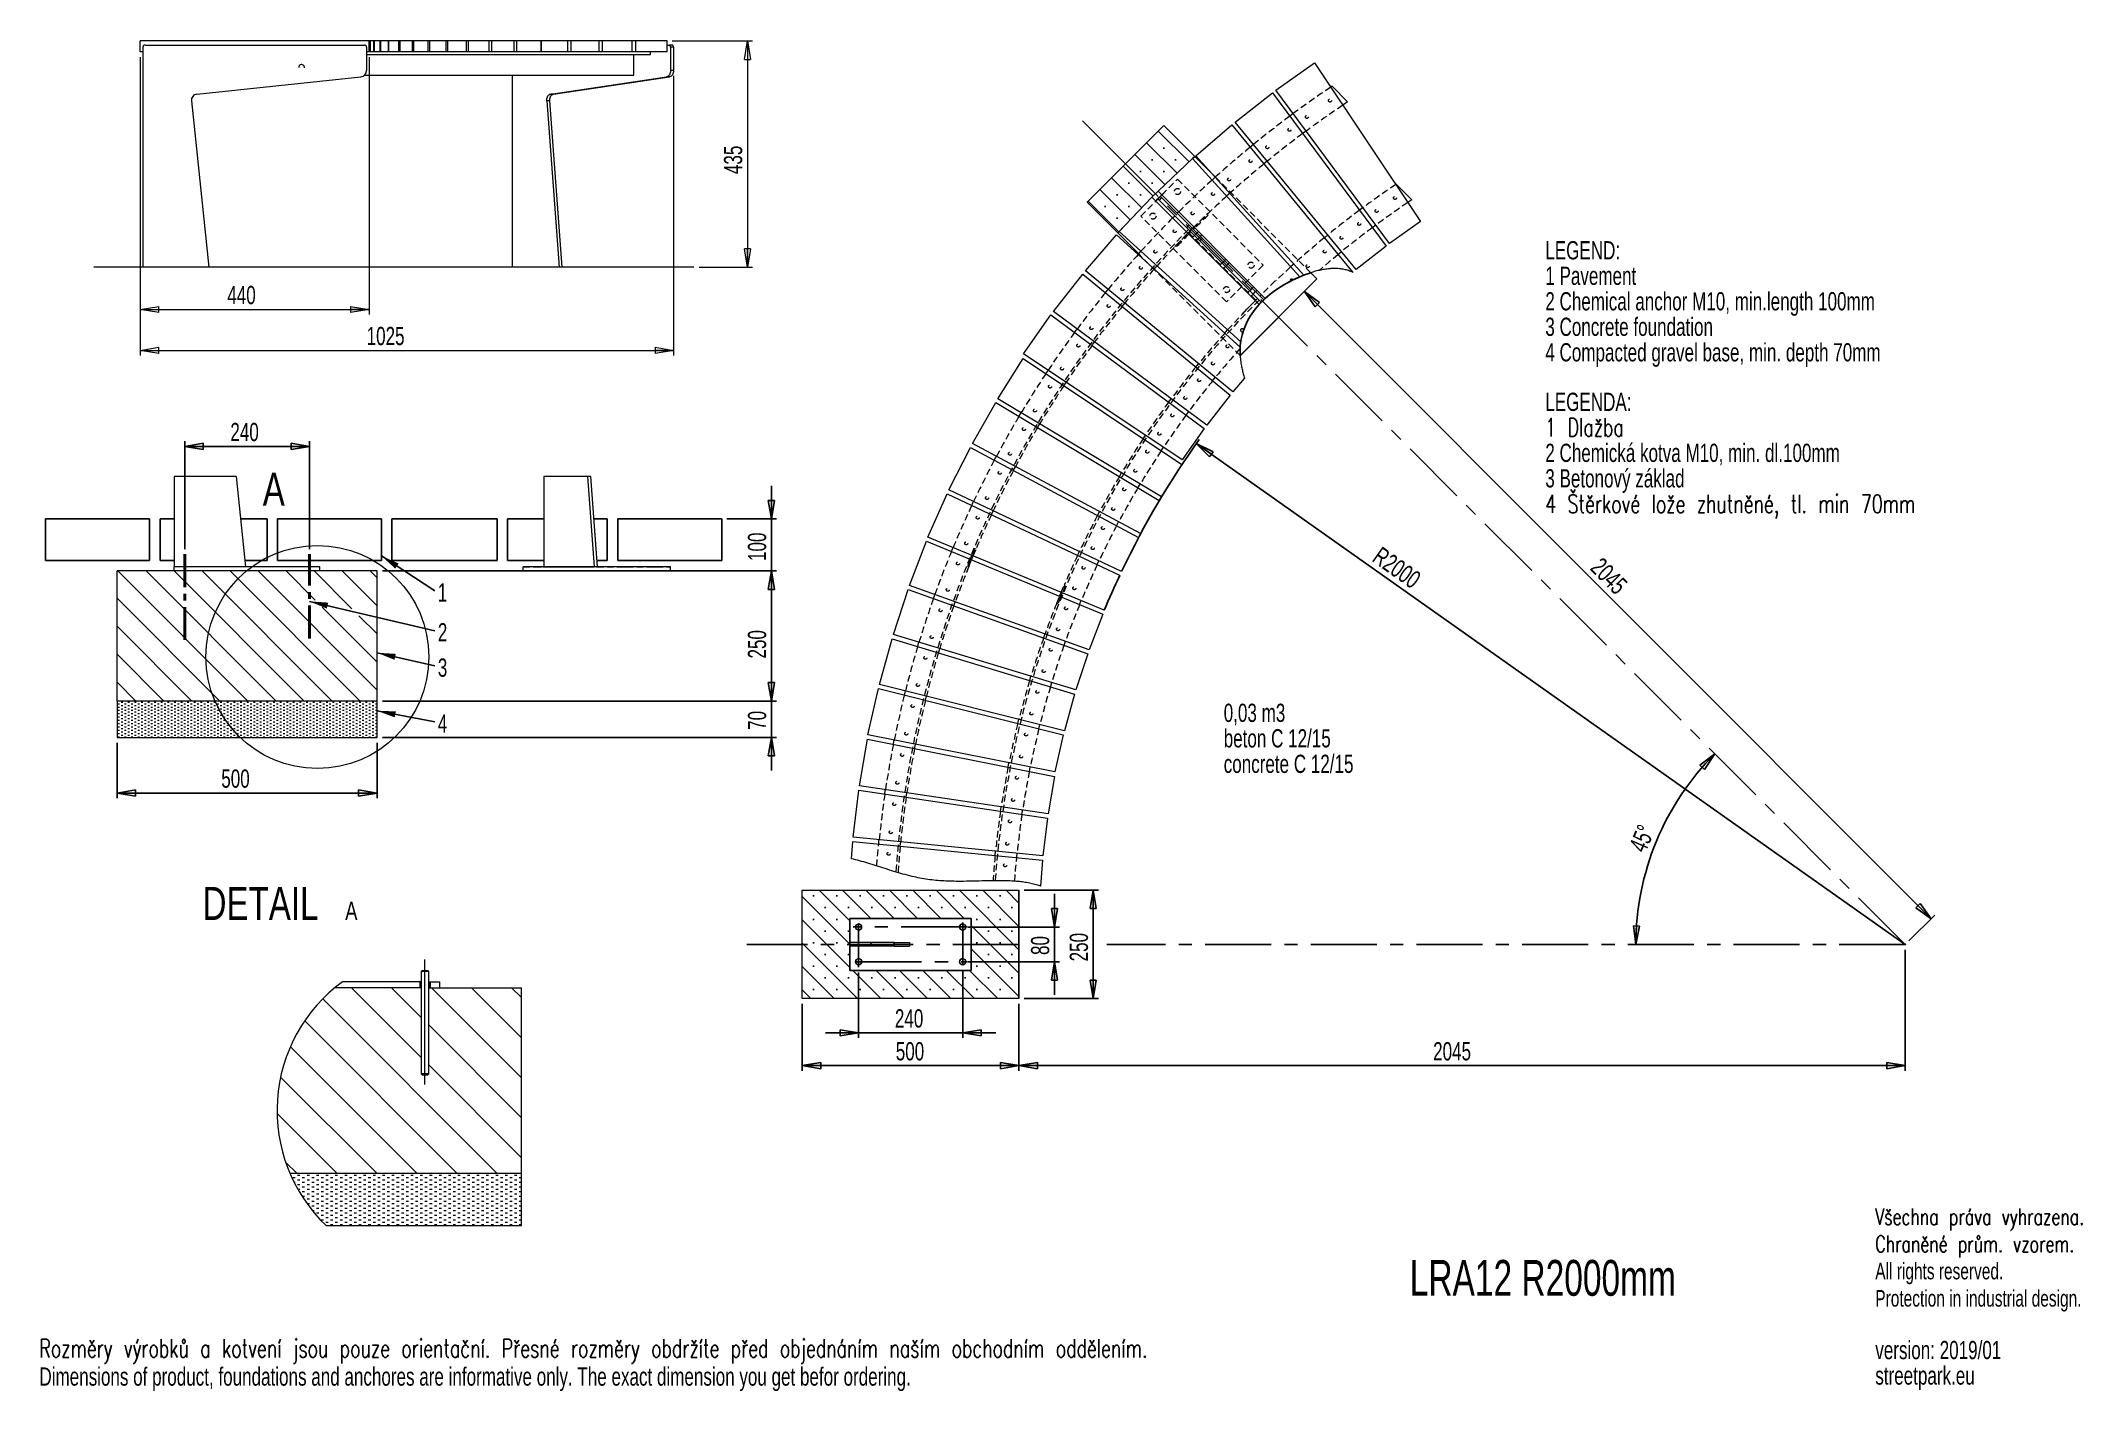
# Model space of a CAD drawing. Header units: millimetres. Extents: x 13 to 406, y 10 to 270.
import ezdxf

# ---------------------------------------------------------------- set-up
doc = ezdxf.new("R2010")
doc.units = ezdxf.units.MM
doc.header["$PDSIZE"] = -1
for name, pattern in [('CENTER', [10.16, 6.35, -1.27, 1.27, -1.27]), ('CENTERX2', [20.32, 12.7, -2.54, 2.54, -2.54]), ('HIDDEN', [1.905, 1.27, -0.635])]:
    doc.linetypes.add(name, pattern=pattern)
doc.layers.add('HLADINA0', color=7, linetype='Continuous', lineweight=15)
doc.layers.add('HLADINA1', color=7, linetype='CENTER', lineweight=40)
doc.layers.add('HLADINA2', color=7, linetype='Continuous')
doc.styles.add('SLDTEXTSTYLE0', font='TXT', dxfattribs={"width": 0.7})
doc.styles.add('SLDTEXTSTYLE1', font='TXT', dxfattribs={"width": 0.75})
doc.styles.add('SLDTEXTSTYLE2', font='TXT', dxfattribs={"width": 0.7, "bigfont": 'bigfont'})
doc.dimstyles.new('SLDDIMSTYLE0', dxfattribs={"dimtxt": 3.5, "dimasz": 3.556, "dimexe": 0, "dimexo": 0.0625, "dimgap": 0.875, "dimtad": 1, "dimlfac": 10, "dimrnd": 1e-09, "dimzin": 12, "dimdsep": 46, "dimtxsty": 'SLDTEXTSTYLE0', "dimblk1": 'CLOSED', "dimblk2": 'CLOSED', "dimsah": 1, "dimcen": 0.09, "dimadec": 0, "dimazin": 3, "dimtfac": 1, "dimtofl": 0, "dimtmove": 0, "dimatfit": 3, "dimldrblk": 'CLOSED', "dimfxl": 0, "dimfrac": 2, "dimtolj": 1, "dimtzin": 12, "dimarcsym": 0})
doc.dimstyles.new('SLDDIMSTYLE1', dxfattribs={"dimtxt": 3.5, "dimasz": 3.556, "dimexe": 0, "dimexo": 0.0625, "dimgap": 0.875, "dimtad": 1, "dimdec": 0, "dimlfac": 10, "dimrnd": 1e-09, "dimzin": 12, "dimdsep": 46, "dimtxsty": 'SLDTEXTSTYLE0', "dimblk1": 'CLOSED', "dimblk2": 'CLOSED', "dimsah": 1, "dimcen": 0.09, "dimadec": 0, "dimazin": 3, "dimtfac": 1, "dimtdec": 0, "dimtofl": 0, "dimtmove": 0, "dimatfit": 3, "dimldrblk": 'CLOSED', "dimfxl": 0, "dimfrac": 2, "dimtolj": 1, "dimtzin": 12, "dimarcsym": 0})
doc.dimstyles.new('SLDDIMSTYLE2', dxfattribs={"dimtxt": 3.5, "dimasz": 3.556, "dimexe": 0, "dimexo": 0.0625, "dimgap": 0.875, "dimtad": 1, "dimlfac": 10, "dimrnd": 1e-09, "dimzin": 12, "dimdsep": 46, "dimtxsty": 'SLDTEXTSTYLE0', "dimblk1": 'CLOSED', "dimblk2": 'CLOSED', "dimsah": 1, "dimcen": 0.09, "dimadec": 0, "dimazin": 3, "dimtfac": 1, "dimtmove": 0, "dimatfit": 0, "dimldrblk": 'CLOSED', "dimfxl": 0, "dimfrac": 2, "dimtolj": 1, "dimtzin": 12, "dimarcsym": 0})
doc.dimstyles.new('SLDDIMSTYLE3', dxfattribs={"dimtxt": 0.18, "dimasz": 3.556, "dimexe": 0, "dimexo": 0.0625, "dimgap": 0, "dimtad": 0, "dimtih": 1, "dimtoh": 1, "dimdec": 0, "dimrnd": 1e-09, "dimzin": 0, "dimdsep": 46, "dimtxsty": 'Standard', "dimsah": 1, "dimcen": 0.09, "dimadec": 0, "dimazin": 0, "dimtfac": 3.556, "dimtdec": 0, "dimtofl": 0, "dimtmove": 0, "dimatfit": 3, "dimfxl": 0, "dimfrac": 2, "dimtolj": 1, "dimtzin": 0, "dimarcsym": 0})
doc.dimstyles.new('SLDDIMSTYLE4', dxfattribs={"dimtxt": 3.5, "dimasz": 3.556, "dimexe": 0, "dimexo": 0.0625, "dimgap": 0.875, "dimtad": 1, "dimdec": 0, "dimlfac": 12, "dimrnd": 1e-09, "dimzin": 12, "dimdsep": 46, "dimtxsty": 'SLDTEXTSTYLE0', "dimblk1": 'CLOSED', "dimblk2": 'CLOSED', "dimsah": 1, "dimcen": 0.09, "dimadec": 0, "dimazin": 3, "dimtfac": 1, "dimtmove": 0, "dimatfit": 0, "dimldrblk": 'CLOSED', "dimfxl": 0, "dimfrac": 2, "dimtolj": 1, "dimtzin": 12, "dimarcsym": 0})
doc.dimstyles.new('SLDDIMSTYLE5', dxfattribs={"dimtxt": 3.5, "dimasz": 3.556, "dimexe": 0, "dimexo": 0.0625, "dimgap": 0.875, "dimtad": 1, "dimdec": 4, "dimlfac": 12, "dimzin": 12, "dimdsep": 46, "dimtxsty": 'SLDTEXTSTYLE0', "dimblk1": 'CLOSED', "dimblk2": 'CLOSED', "dimsah": 1, "dimcen": 0.09, "dimadec": 0, "dimazin": 3, "dimtfac": 1, "dimtdec": 0, "dimtofl": 0, "dimtmove": 0, "dimatfit": 3, "dimldrblk": 'CLOSED', "dimfxl": 0, "dimfrac": 2, "dimtolj": 1, "dimtzin": 12, "dimarcsym": 0})
doc.dimstyles.new('SLDDIMSTYLE6', dxfattribs={"dimtxt": 3.5, "dimasz": 3.556, "dimexe": 0, "dimexo": 0.0625, "dimgap": 0.875, "dimtad": 1, "dimlfac": 12, "dimrnd": 1e-09, "dimzin": 12, "dimdsep": 46, "dimtxsty": 'SLDTEXTSTYLE0', "dimblk1": 'CLOSED', "dimblk2": 'CLOSED', "dimsah": 1, "dimcen": 0.09, "dimadec": 0, "dimazin": 3, "dimtfac": 1, "dimtofl": 0, "dimtmove": 0, "dimatfit": 3, "dimldrblk": 'CLOSED', "dimfxl": 0, "dimfrac": 2, "dimtolj": 1, "dimtzin": 12, "dimarcsym": 0})
doc.dimstyles.new('SLDDIMSTYLE7', dxfattribs={"dimtxt": 3.5, "dimasz": 3.556, "dimexe": 0, "dimexo": 0.0625, "dimgap": 0.875, "dimtad": 1, "dimdec": 0, "dimlfac": 12, "dimrnd": 1e-09, "dimzin": 12, "dimdsep": 46, "dimtxsty": 'SLDTEXTSTYLE0', "dimblk1": 'CLOSED', "dimblk2": 'CLOSED', "dimsah": 1, "dimcen": 0.09, "dimadec": 0, "dimazin": 3, "dimtfac": 1, "dimtdec": 0, "dimtofl": 0, "dimtmove": 0, "dimatfit": 3, "dimldrblk": 'CLOSED', "dimfxl": 0, "dimfrac": 2, "dimtolj": 1, "dimtzin": 12, "dimarcsym": 0})
doc.dimstyles.new('SLDDIMSTYLE8', dxfattribs={"dimtxt": 3.5, "dimasz": 3.556, "dimexe": 0, "dimexo": 0.0625, "dimgap": 0.875, "dimtad": 1, "dimlfac": 12, "dimrnd": 1e-09, "dimzin": 12, "dimdsep": 46, "dimtxsty": 'SLDTEXTSTYLE0', "dimblk1": 'CLOSED', "dimblk2": 'CLOSED', "dimsah": 1, "dimcen": 0, "dimadec": 0, "dimazin": 3, "dimtfac": 1, "dimtofl": 0, "dimtmove": 0, "dimatfit": 3, "dimldrblk": 'CLOSED', "dimfxl": 0, "dimfrac": 2, "dimtolj": 1, "dimtzin": 12, "dimarcsym": 0})
doc.dimstyles.new('SLDDIMSTYLE9', dxfattribs={"dimtxt": 3.5, "dimasz": 3.556, "dimexe": 0, "dimexo": 0.0625, "dimgap": 0.875, "dimtad": 1, "dimlfac": 12, "dimrnd": 1e-09, "dimzin": 12, "dimdsep": 46, "dimtxsty": 'SLDTEXTSTYLE0', "dimblk1": 'CLOSED', "dimblk2": 'CLOSED', "dimsah": 1, "dimcen": 0.09, "dimadec": 0, "dimazin": 3, "dimtfac": 1, "dimtmove": 0, "dimatfit": 0, "dimldrblk": 'CLOSED', "dimfxl": 0, "dimfrac": 2, "dimtolj": 1, "dimtzin": 12, "dimarcsym": 0})

msp = doc.modelspace()

# ---------------------------------------------------------------- texts
at = {"color": 7, "linetype": 'Continuous', "lineweight": 0, "insert": (55.7619032, 186.835638), "char_height": 6.35, "attachment_point": 1, "style": 'SLDTEXTSTYLE1'}
msp.add_mtext('A', dxfattribs=at)
at = {"layer": 'HLADINA0', "attachment_point": 1}
for s, insert, char_height, style in [('LRA12 R2000mm', (276.3035517, 35.5807861), 6.879166667, 'SLDTEXTSTYLE0'), ('Rozměry výrobků a kotvení jsou pouze orientační. Přesné rozměry obdržíte před objednáním naším obchodním oddělením.', (12.826348, 20.3468955), 3.5, 'SLDTEXTSTYLE2'), ('Dimensions of product, foundations and anchores are informative only. The exact dimension you get befor ordering.', (12.826348, 14.9311798), 3.5, 'SLDTEXTSTYLE0')]:
    msp.add_mtext(s, dxfattribs=dict(at, insert=insert, char_height=char_height, style=style))

# ---------------------------------------------------------------- blocks, each defined once
blk = doc.blocks.new('_CLOSED')
at = {"color": 0, "linetype": 'ByBlock', "lineweight": -2}
for p, q in [((-1, 0.166667), (0, 0)), ((-1, 0.166667), (-1, -0.166667)), ((0, 0), (-1, -0.166667)), ((0, 0), (-1, 0))]:
    blk.add_line(p, q, dxfattribs=at)
blk = doc.blocks.new('_D')
at = {"layer": 'HLADINA0'}
for p, q in [((134.51, 269.82), (149.96, 269.82)), ((148.96, 269.82), (148.96, 226.32)), ((139.66, 226.32), (149.96, 226.32))]:
    blk.add_line(p, q, dxfattribs=at)
at = {"layer": 'HLADINA0', "xscale": 3.556, "yscale": 3.556}
for p, rotation in [((148.96, 269.82), 90.0000000000004), ((148.96, 226.32), 270.0000000000004)]:
    blk.add_blockref('_CLOSED', p, dxfattribs=dict(at, rotation=rotation))
at = {"layer": 'HLADINA0', "insert": (144.45, 244.22), "char_height": 3.5, "attachment_point": 1, "rotation": 90, "style": 'SLDTEXTSTYLE0'}
blk.add_mtext('435', dxfattribs=at)
blk = doc.blocks.new('_D_1')
at = {"layer": 'HLADINA0'}
for p, q in [((32.21, 266.72), (32.21, 217.22)), ((76.21, 266.72), (76.21, 217.22)), ((32.21, 218.22), (76.21, 218.22))]:
    blk.add_line(p, q, dxfattribs=at)
at = {"layer": 'HLADINA0', "xscale": 3.556, "yscale": 3.556, "rotation": 180.0000000000004}
blk.add_blockref('_CLOSED', (32.21, 218.22, 80.08), dxfattribs=at)
at = {"layer": 'HLADINA0', "xscale": 3.556, "yscale": 3.556}
blk.add_blockref('_CLOSED', (76.21, 218.22, 80.08), dxfattribs=at)
at = {"layer": 'HLADINA0', "insert": (48.95, 222.73), "char_height": 3.5, "attachment_point": 1, "style": 'SLDTEXTSTYLE0'}
blk.add_mtext('440', dxfattribs=at)
blk = doc.blocks.new('_D_2')
at = {"layer": 'HLADINA0'}
for p, q in [((32.21, 266.72), (32.21, 209.35)), ((134.75, 263.1), (134.75, 209.35)), ((32.21, 210.35), (134.75, 210.35))]:
    blk.add_line(p, q, dxfattribs=at)
at = {"layer": 'HLADINA0', "xscale": 3.556, "yscale": 3.556}
for p, rotation in [((32.21, 210.35, 80.08), 180.0001075506761), ((134.75, 210.35, 80.08), 0.0001075506760628507)]:
    blk.add_blockref('_CLOSED', p, dxfattribs=dict(at, rotation=rotation))
at = {"layer": 'HLADINA0', "insert": (75.74, 214.86), "char_height": 3.5, "attachment_point": 1, "rotation": 0.0001, "style": 'SLDTEXTSTYLE0'}
blk.add_mtext('1025', dxfattribs=at)
blk = doc.blocks.new('SW_HATCH_0')
at = {"color": 0, "linetype": 'Continuous', "lineweight": 0}
for p, q in [((0.17, 21.38), (25.17, -3.62)), ((5.56, 21.38), (30.56, -3.62)), ((10.95, 21.38), (35.95, -3.62)), ((16.34, 21.38), (41.34, -3.62)), ((21.73, 21.38), (46.73, -3.62)), ((27.11, 21.38), (50, -1.51)), ((32.5, 21.38), (38.09, 15.79)), ((37.89, 21.38), (45.16, 14.11)), ((43.28, 21.38), (50, 14.66)), ((48.67, 21.38), (50, 20.05)), ((0, 16.16), (19.78, -3.62)), ((39.44, 14.44), (50, 3.88)), ((46.51, 12.76), (50, 9.27)), ((0, 10.78), (14.4, -3.62)), ((0, 5.39), (9.01, -3.62)), ((0, 0), (3.62, -3.62)), ((0.8, -3.82), (1.12, -3.82)), ((2.07, -3.82), (2.39, -3.82)), ((3.34, -3.82), (3.66, -3.82)), ((4.61, -3.82), (4.93, -3.82)), ((5.88, -3.82), (6.2, -3.82)), ((7.15, -3.82), (7.47, -3.82)), ((8.42, -3.82), (8.74, -3.82)), ((9.69, -3.82), (10.01, -3.82)), ((10.96, -3.82), (11.28, -3.82)), ((12.23, -3.82), (12.55, -3.82)), ((13.5, -3.82), (13.82, -3.82)), ((14.77, -3.82), (15.09, -3.82)), ((16.04, -3.82), (16.36, -3.82)), ((17.31, -3.82), (17.63, -3.82)), ((18.58, -3.82), (18.9, -3.82)), ((19.85, -3.82), (20.17, -3.82)), ((21.12, -3.82), (21.44, -3.82)), ((22.39, -3.82), (22.71, -3.82)), ((23.66, -3.82), (23.98, -3.82)), ((24.93, -3.82), (25.25, -3.82)), ((26.2, -3.82), (26.52, -3.82)), ((27.47, -3.82), (27.79, -3.82)), ((28.74, -3.82), (29.06, -3.82)), ((30.01, -3.82), (30.33, -3.82)), ((31.28, -3.82), (31.6, -3.82)), ((32.55, -3.82), (32.87, -3.82)), ((33.82, -3.82), (34.14, -3.82)), ((35.09, -3.82), (35.41, -3.82)), ((36.36, -3.82), (36.68, -3.82)), ((37.63, -3.82), (37.95, -3.82)), ((38.9, -3.82), (39.22, -3.82)), ((40.17, -3.82), (40.49, -3.82)), ((41.44, -3.82), (41.76, -3.82)), ((42.71, -3.82), (43.03, -3.82)), ((43.98, -3.82), (44.3, -3.82)), ((45.25, -3.82), (45.57, -3.82)), ((46.52, -3.82), (46.84, -3.82)), ((47.79, -3.82), (48.11, -3.82)), ((49.06, -3.82), (49.38, -3.82)), ((0.16, -4.13), (0.48, -4.13)), ((0.16, -4.77), (0.48, -4.77)), ((0.16, -5.4), (0.48, -5.4)), ((0.16, -6.04), (0.48, -6.04)), ((0.16, -6.67), (0.48, -6.67)), ((0.16, -7.31), (0.48, -7.31)), ((0.8, -4.45), (1.12, -4.45)), ((0.8, -5.09), (1.12, -5.09)), ((0.8, -5.72), (1.12, -5.72)), ((0.8, -6.36), (1.12, -6.36)), ((0.8, -6.99), (1.12, -6.99)), ((0.8, -7.63), (1.12, -7.63)), ((1.43, -4.13), (1.75, -4.13)), ((1.43, -4.77), (1.75, -4.77)), ((1.43, -5.4), (1.75, -5.4)), ((1.43, -6.04), (1.75, -6.04)), ((1.43, -6.67), (1.75, -6.67)), ((1.43, -7.31), (1.75, -7.31)), ((2.07, -4.45), (2.39, -4.45)), ((2.07, -5.09), (2.39, -5.09)), ((2.07, -5.72), (2.39, -5.72)), ((2.07, -6.36), (2.39, -6.36)), ((2.07, -6.99), (2.39, -6.99)), ((2.07, -7.63), (2.39, -7.63)), ((2.7, -4.13), (3.02, -4.13)), ((2.7, -4.77), (3.02, -4.77)), ((2.7, -5.4), (3.02, -5.4)), ((2.7, -6.04), (3.02, -6.04)), ((2.7, -6.67), (3.02, -6.67)), ((2.7, -7.31), (3.02, -7.31)), ((3.34, -4.45), (3.66, -4.45)), ((3.34, -5.09), (3.66, -5.09)), ((3.34, -5.72), (3.66, -5.72)), ((3.34, -6.36), (3.66, -6.36)), ((3.34, -6.99), (3.66, -6.99)), ((3.34, -7.63), (3.66, -7.63)), ((3.97, -4.13), (4.29, -4.13)), ((3.97, -4.77), (4.29, -4.77)), ((3.97, -5.4), (4.29, -5.4)), ((3.97, -6.04), (4.29, -6.04)), ((3.97, -6.67), (4.29, -6.67)), ((3.97, -7.31), (4.29, -7.31)), ((4.61, -4.45), (4.93, -4.45)), ((4.61, -5.09), (4.93, -5.09)), ((4.61, -5.72), (4.93, -5.72)), ((4.61, -6.36), (4.93, -6.36)), ((4.61, -6.99), (4.93, -6.99)), ((4.61, -7.63), (4.93, -7.63)), ((5.24, -4.13), (5.56, -4.13)), ((5.24, -4.77), (5.56, -4.77)), ((5.24, -5.4), (5.56, -5.4)), ((5.24, -6.04), (5.56, -6.04)), ((5.24, -6.67), (5.56, -6.67)), ((5.24, -7.31), (5.56, -7.31)), ((5.88, -4.45), (6.2, -4.45)), ((5.88, -5.09), (6.2, -5.09)), ((5.88, -5.72), (6.2, -5.72)), ((5.88, -6.36), (6.2, -6.36)), ((5.88, -6.99), (6.2, -6.99)), ((5.88, -7.63), (6.2, -7.63)), ((6.51, -4.13), (6.83, -4.13)), ((6.51, -4.77), (6.83, -4.77)), ((6.51, -5.4), (6.83, -5.4)), ((6.51, -6.04), (6.83, -6.04)), ((6.51, -6.67), (6.83, -6.67)), ((6.51, -7.31), (6.83, -7.31)), ((7.15, -4.45), (7.47, -4.45)), ((7.15, -5.09), (7.47, -5.09)), ((7.15, -5.72), (7.47, -5.72)), ((7.15, -6.36), (7.47, -6.36)), ((7.15, -6.99), (7.47, -6.99)), ((7.15, -7.63), (7.47, -7.63)), ((7.78, -4.13), (8.1, -4.13)), ((7.78, -4.77), (8.1, -4.77)), ((7.78, -5.4), (8.1, -5.4)), ((7.78, -6.04), (8.1, -6.04)), ((7.78, -6.67), (8.1, -6.67)), ((7.78, -7.31), (8.1, -7.31)), ((8.42, -4.45), (8.74, -4.45)), ((8.42, -5.09), (8.74, -5.09)), ((8.42, -5.72), (8.74, -5.72)), ((8.42, -6.36), (8.74, -6.36)), ((8.42, -6.99), (8.74, -6.99)), ((8.42, -7.63), (8.74, -7.63)), ((9.05, -4.13), (9.37, -4.13)), ((9.05, -4.77), (9.37, -4.77)), ((9.05, -5.4), (9.37, -5.4)), ((9.05, -6.04), (9.37, -6.04)), ((9.05, -6.67), (9.37, -6.67)), ((9.05, -7.31), (9.37, -7.31)), ((9.69, -4.45), (10.01, -4.45)), ((9.69, -5.09), (10.01, -5.09)), ((9.69, -5.72), (10.01, -5.72)), ((9.69, -6.36), (10.01, -6.36)), ((9.69, -6.99), (10.01, -6.99)), ((9.69, -7.63), (10.01, -7.63)), ((10.32, -4.13), (10.64, -4.13)), ((10.32, -4.77), (10.64, -4.77)), ((10.32, -5.4), (10.64, -5.4)), ((10.32, -6.04), (10.64, -6.04)), ((10.32, -6.67), (10.64, -6.67)), ((10.32, -7.31), (10.64, -7.31)), ((10.96, -4.45), (11.28, -4.45)), ((10.96, -5.09), (11.28, -5.09)), ((10.96, -5.72), (11.28, -5.72)), ((10.96, -6.36), (11.28, -6.36)), ((10.96, -6.99), (11.28, -6.99)), ((10.96, -7.63), (11.28, -7.63)), ((11.59, -4.13), (11.91, -4.13)), ((11.59, -4.77), (11.91, -4.77)), ((11.59, -5.4), (11.91, -5.4)), ((11.59, -6.04), (11.91, -6.04)), ((11.59, -6.67), (11.91, -6.67)), ((11.59, -7.31), (11.91, -7.31)), ((12.23, -4.45), (12.55, -4.45)), ((12.23, -5.09), (12.55, -5.09)), ((12.23, -5.72), (12.55, -5.72)), ((12.23, -6.36), (12.55, -6.36)), ((12.23, -6.99), (12.55, -6.99)), ((12.23, -7.63), (12.55, -7.63)), ((12.86, -4.13), (13.18, -4.13)), ((12.86, -4.77), (13.18, -4.77)), ((12.86, -5.4), (13.18, -5.4)), ((12.86, -6.04), (13.18, -6.04)), ((12.86, -6.67), (13.18, -6.67)), ((12.86, -7.31), (13.18, -7.31)), ((13.5, -4.45), (13.82, -4.45)), ((13.5, -5.09), (13.82, -5.09)), ((13.5, -5.72), (13.82, -5.72)), ((13.5, -6.36), (13.82, -6.36)), ((13.5, -6.99), (13.82, -6.99)), ((13.5, -7.63), (13.82, -7.63)), ((14.13, -4.13), (14.45, -4.13)), ((14.13, -4.77), (14.45, -4.77)), ((14.13, -5.4), (14.45, -5.4)), ((14.13, -6.04), (14.45, -6.04)), ((14.13, -6.67), (14.45, -6.67)), ((14.13, -7.31), (14.45, -7.31)), ((14.77, -4.45), (15.09, -4.45)), ((14.77, -5.09), (15.09, -5.09)), ((14.77, -5.72), (15.09, -5.72)), ((14.77, -6.36), (15.09, -6.36)), ((14.77, -6.99), (15.09, -6.99)), ((14.77, -7.63), (15.09, -7.63)), ((15.4, -4.13), (15.72, -4.13)), ((15.4, -4.77), (15.72, -4.77)), ((15.4, -5.4), (15.72, -5.4)), ((15.4, -6.04), (15.72, -6.04)), ((15.4, -6.67), (15.72, -6.67)), ((15.4, -7.31), (15.72, -7.31)), ((16.04, -4.45), (16.36, -4.45)), ((16.04, -5.09), (16.36, -5.09)), ((16.04, -5.72), (16.36, -5.72)), ((16.04, -6.36), (16.36, -6.36)), ((16.04, -6.99), (16.36, -6.99)), ((16.04, -7.63), (16.36, -7.63)), ((16.67, -4.13), (16.99, -4.13)), ((16.67, -4.77), (16.99, -4.77)), ((16.67, -5.4), (16.99, -5.4)), ((16.67, -6.04), (16.99, -6.04)), ((16.67, -6.67), (16.99, -6.67)), ((16.67, -7.31), (16.99, -7.31)), ((17.31, -4.45), (17.63, -4.45)), ((17.31, -5.09), (17.63, -5.09)), ((17.31, -5.72), (17.63, -5.72)), ((17.31, -6.36), (17.63, -6.36)), ((17.31, -6.99), (17.63, -6.99)), ((17.31, -7.63), (17.63, -7.63)), ((17.94, -4.13), (18.26, -4.13)), ((17.94, -4.77), (18.26, -4.77)), ((17.94, -5.4), (18.26, -5.4)), ((17.94, -6.04), (18.26, -6.04)), ((17.94, -6.67), (18.26, -6.67)), ((17.94, -7.31), (18.26, -7.31)), ((18.58, -4.45), (18.9, -4.45)), ((18.58, -5.09), (18.9, -5.09)), ((18.58, -5.72), (18.9, -5.72)), ((18.58, -6.36), (18.9, -6.36)), ((18.58, -6.99), (18.9, -6.99)), ((18.58, -7.63), (18.9, -7.63)), ((19.21, -4.13), (19.53, -4.13)), ((19.21, -4.77), (19.53, -4.77)), ((19.21, -5.4), (19.53, -5.4)), ((19.21, -6.04), (19.53, -6.04)), ((19.21, -6.67), (19.53, -6.67)), ((19.21, -7.31), (19.53, -7.31)), ((19.85, -4.45), (20.17, -4.45)), ((19.85, -5.09), (20.17, -5.09)), ((19.85, -5.72), (20.17, -5.72)), ((19.85, -6.36), (20.17, -6.36)), ((19.85, -6.99), (20.17, -6.99)), ((19.85, -7.63), (20.17, -7.63)), ((20.48, -4.13), (20.8, -4.13)), ((20.48, -4.77), (20.8, -4.77)), ((20.48, -5.4), (20.8, -5.4)), ((20.48, -6.04), (20.8, -6.04)), ((20.48, -6.67), (20.8, -6.67)), ((20.48, -7.31), (20.8, -7.31)), ((21.12, -4.45), (21.44, -4.45)), ((21.12, -5.09), (21.44, -5.09)), ((21.12, -5.72), (21.44, -5.72)), ((21.12, -6.36), (21.44, -6.36)), ((21.12, -6.99), (21.44, -6.99)), ((21.12, -7.63), (21.44, -7.63)), ((21.75, -4.13), (22.07, -4.13)), ((21.75, -4.77), (22.07, -4.77)), ((21.75, -5.4), (22.07, -5.4)), ((21.75, -6.04), (22.07, -6.04)), ((21.75, -6.67), (22.07, -6.67)), ((21.75, -7.31), (22.07, -7.31)), ((22.39, -4.45), (22.71, -4.45)), ((22.39, -5.09), (22.71, -5.09)), ((22.39, -5.72), (22.71, -5.72)), ((22.39, -6.36), (22.71, -6.36)), ((22.39, -6.99), (22.71, -6.99)), ((22.39, -7.63), (22.71, -7.63)), ((23.02, -4.13), (23.34, -4.13)), ((23.02, -4.77), (23.34, -4.77)), ((23.02, -5.4), (23.34, -5.4)), ((23.02, -6.04), (23.34, -6.04)), ((23.02, -6.67), (23.34, -6.67)), ((23.02, -7.31), (23.34, -7.31)), ((23.66, -4.45), (23.98, -4.45)), ((23.66, -5.09), (23.98, -5.09)), ((23.66, -5.72), (23.98, -5.72)), ((23.66, -6.36), (23.98, -6.36)), ((23.66, -6.99), (23.98, -6.99)), ((23.66, -7.63), (23.98, -7.63)), ((24.29, -4.13), (24.61, -4.13)), ((24.29, -4.77), (24.61, -4.77)), ((24.29, -5.4), (24.61, -5.4)), ((24.29, -6.04), (24.61, -6.04)), ((24.29, -6.67), (24.61, -6.67)), ((24.29, -7.31), (24.61, -7.31)), ((24.93, -4.45), (25.25, -4.45)), ((24.93, -5.09), (25.25, -5.09)), ((24.93, -5.72), (25.25, -5.72)), ((24.93, -6.36), (25.25, -6.36)), ((24.93, -6.99), (25.25, -6.99)), ((24.93, -7.63), (25.25, -7.63)), ((25.56, -4.13), (25.88, -4.13)), ((25.56, -4.77), (25.88, -4.77)), ((25.56, -5.4), (25.88, -5.4)), ((25.56, -6.04), (25.88, -6.04)), ((25.56, -6.67), (25.88, -6.67)), ((25.56, -7.31), (25.88, -7.31)), ((26.2, -4.45), (26.52, -4.45)), ((26.2, -5.09), (26.52, -5.09)), ((26.2, -5.72), (26.52, -5.72)), ((26.2, -6.36), (26.52, -6.36)), ((26.2, -6.99), (26.52, -6.99)), ((26.2, -7.63), (26.52, -7.63)), ((26.83, -4.13), (27.15, -4.13)), ((26.83, -4.77), (27.15, -4.77)), ((26.83, -5.4), (27.15, -5.4)), ((26.83, -6.04), (27.15, -6.04)), ((26.83, -6.67), (27.15, -6.67)), ((26.83, -7.31), (27.15, -7.31)), ((27.47, -4.45), (27.79, -4.45)), ((27.47, -5.09), (27.79, -5.09)), ((27.47, -5.72), (27.79, -5.72)), ((27.47, -6.36), (27.79, -6.36)), ((27.47, -6.99), (27.79, -6.99)), ((27.47, -7.63), (27.79, -7.63)), ((28.1, -4.13), (28.42, -4.13)), ((28.1, -4.77), (28.42, -4.77)), ((28.1, -5.4), (28.42, -5.4)), ((28.1, -6.04), (28.42, -6.04)), ((28.1, -6.67), (28.42, -6.67)), ((28.1, -7.31), (28.42, -7.31)), ((28.74, -4.45), (29.06, -4.45)), ((28.74, -5.09), (29.06, -5.09)), ((28.74, -5.72), (29.06, -5.72)), ((28.74, -6.36), (29.06, -6.36)), ((28.74, -6.99), (29.06, -6.99)), ((28.74, -7.63), (29.06, -7.63)), ((29.37, -4.13), (29.69, -4.13)), ((29.37, -4.77), (29.69, -4.77)), ((29.37, -5.4), (29.69, -5.4)), ((29.37, -6.04), (29.69, -6.04)), ((29.37, -6.67), (29.69, -6.67)), ((29.37, -7.31), (29.69, -7.31)), ((30.01, -4.45), (30.33, -4.45)), ((30.01, -5.09), (30.33, -5.09)), ((30.01, -5.72), (30.33, -5.72)), ((30.01, -6.36), (30.33, -6.36)), ((30.01, -6.99), (30.33, -6.99)), ((30.01, -7.63), (30.33, -7.63)), ((30.64, -4.13), (30.96, -4.13)), ((30.64, -4.77), (30.96, -4.77)), ((30.64, -5.4), (30.96, -5.4)), ((30.64, -6.04), (30.96, -6.04)), ((30.64, -6.67), (30.96, -6.67)), ((30.64, -7.31), (30.96, -7.31)), ((31.28, -4.45), (31.6, -4.45)), ((31.28, -5.09), (31.6, -5.09)), ((31.28, -5.72), (31.6, -5.72)), ((31.28, -6.36), (31.6, -6.36)), ((31.28, -6.99), (31.6, -6.99)), ((31.28, -7.63), (31.6, -7.63)), ((31.91, -4.13), (32.23, -4.13)), ((31.91, -4.77), (32.23, -4.77)), ((31.91, -5.4), (32.23, -5.4)), ((31.91, -6.04), (32.23, -6.04)), ((31.91, -6.67), (32.23, -6.67)), ((31.91, -7.31), (32.23, -7.31)), ((32.55, -4.45), (32.87, -4.45)), ((32.55, -5.09), (32.87, -5.09)), ((32.55, -5.72), (32.87, -5.72)), ((32.55, -6.36), (32.87, -6.36)), ((32.55, -6.99), (32.87, -6.99)), ((32.55, -7.63), (32.87, -7.63)), ((33.18, -4.13), (33.5, -4.13)), ((33.18, -4.77), (33.5, -4.77)), ((33.18, -5.4), (33.5, -5.4)), ((33.18, -6.04), (33.5, -6.04)), ((33.18, -6.67), (33.5, -6.67)), ((33.18, -7.31), (33.5, -7.31)), ((33.82, -4.45), (34.14, -4.45)), ((33.82, -5.09), (34.14, -5.09)), ((33.82, -5.72), (34.14, -5.72)), ((33.82, -6.36), (34.14, -6.36)), ((33.82, -6.99), (34.14, -6.99)), ((33.82, -7.63), (34.14, -7.63)), ((34.45, -4.13), (34.77, -4.13)), ((34.45, -4.77), (34.77, -4.77)), ((34.45, -5.4), (34.77, -5.4)), ((34.45, -6.04), (34.77, -6.04)), ((34.45, -6.67), (34.77, -6.67)), ((34.45, -7.31), (34.77, -7.31)), ((35.09, -4.45), (35.41, -4.45)), ((35.09, -5.09), (35.41, -5.09)), ((35.09, -5.72), (35.41, -5.72)), ((35.09, -6.36), (35.41, -6.36)), ((35.09, -6.99), (35.41, -6.99)), ((35.09, -7.63), (35.41, -7.63)), ((35.72, -4.13), (36.04, -4.13)), ((35.72, -4.77), (36.04, -4.77)), ((35.72, -5.4), (36.04, -5.4)), ((35.72, -6.04), (36.04, -6.04)), ((35.72, -6.67), (36.04, -6.67)), ((35.72, -7.31), (36.04, -7.31)), ((36.36, -4.45), (36.68, -4.45)), ((36.36, -5.09), (36.68, -5.09)), ((36.36, -5.72), (36.68, -5.72)), ((36.36, -6.36), (36.68, -6.36)), ((36.36, -6.99), (36.68, -6.99)), ((36.36, -7.63), (36.68, -7.63)), ((36.99, -4.13), (37.31, -4.13)), ((36.99, -4.77), (37.31, -4.77)), ((36.99, -5.4), (37.31, -5.4)), ((36.99, -6.04), (37.31, -6.04)), ((36.99, -6.67), (37.31, -6.67)), ((36.99, -7.31), (37.31, -7.31)), ((37.63, -4.45), (37.95, -4.45)), ((37.63, -5.09), (37.95, -5.09)), ((37.63, -5.72), (37.95, -5.72)), ((37.63, -6.36), (37.95, -6.36)), ((37.63, -6.99), (37.95, -6.99)), ((37.63, -7.63), (37.95, -7.63)), ((38.26, -4.13), (38.58, -4.13)), ((38.26, -4.77), (38.58, -4.77)), ((38.26, -5.4), (38.58, -5.4)), ((38.26, -6.04), (38.58, -6.04)), ((38.26, -6.67), (38.58, -6.67)), ((38.26, -7.31), (38.58, -7.31)), ((38.9, -4.45), (39.22, -4.45)), ((38.9, -5.09), (39.22, -5.09)), ((38.9, -5.72), (39.22, -5.72)), ((38.9, -6.36), (39.22, -6.36)), ((38.9, -6.99), (39.22, -6.99)), ((38.9, -7.63), (39.22, -7.63)), ((39.53, -4.13), (39.85, -4.13)), ((39.53, -4.77), (39.85, -4.77)), ((39.53, -5.4), (39.85, -5.4)), ((39.53, -6.04), (39.85, -6.04)), ((39.53, -6.67), (39.85, -6.67)), ((39.53, -7.31), (39.85, -7.31)), ((40.17, -4.45), (40.49, -4.45)), ((40.17, -5.09), (40.49, -5.09)), ((40.17, -5.72), (40.49, -5.72)), ((40.17, -6.36), (40.49, -6.36)), ((40.17, -6.99), (40.49, -6.99)), ((40.17, -7.63), (40.49, -7.63)), ((40.8, -4.13), (41.12, -4.13)), ((40.8, -4.77), (41.12, -4.77)), ((40.8, -5.4), (41.12, -5.4)), ((40.8, -6.04), (41.12, -6.04)), ((40.8, -6.67), (41.12, -6.67)), ((40.8, -7.31), (41.12, -7.31)), ((41.44, -4.45), (41.76, -4.45)), ((41.44, -5.09), (41.76, -5.09)), ((41.44, -5.72), (41.76, -5.72)), ((41.44, -6.36), (41.76, -6.36)), ((41.44, -6.99), (41.76, -6.99)), ((41.44, -7.63), (41.76, -7.63)), ((42.07, -4.13), (42.39, -4.13)), ((42.07, -4.77), (42.39, -4.77)), ((42.07, -5.4), (42.39, -5.4)), ((42.07, -6.04), (42.39, -6.04)), ((42.07, -6.67), (42.39, -6.67)), ((42.07, -7.31), (42.39, -7.31)), ((42.71, -4.45), (43.03, -4.45)), ((42.71, -5.09), (43.03, -5.09)), ((42.71, -5.72), (43.03, -5.72)), ((42.71, -6.36), (43.03, -6.36)), ((42.71, -6.99), (43.03, -6.99)), ((42.71, -7.63), (43.03, -7.63)), ((43.34, -4.13), (43.66, -4.13)), ((43.34, -4.77), (43.66, -4.77)), ((43.34, -5.4), (43.66, -5.4)), ((43.34, -6.04), (43.66, -6.04)), ((43.34, -6.67), (43.66, -6.67)), ((43.34, -7.31), (43.66, -7.31)), ((43.98, -4.45), (44.3, -4.45)), ((43.98, -5.09), (44.3, -5.09)), ((43.98, -5.72), (44.3, -5.72)), ((43.98, -6.36), (44.3, -6.36)), ((43.98, -6.99), (44.3, -6.99)), ((43.98, -7.63), (44.3, -7.63)), ((44.61, -4.13), (44.93, -4.13)), ((44.61, -4.77), (44.93, -4.77)), ((44.61, -5.4), (44.93, -5.4)), ((44.61, -6.04), (44.93, -6.04)), ((44.61, -6.67), (44.93, -6.67)), ((44.61, -7.31), (44.93, -7.31)), ((45.25, -4.45), (45.57, -4.45)), ((45.25, -5.09), (45.57, -5.09)), ((45.25, -5.72), (45.57, -5.72)), ((45.25, -6.36), (45.57, -6.36)), ((45.25, -6.99), (45.57, -6.99)), ((45.25, -7.63), (45.57, -7.63)), ((45.88, -4.13), (46.2, -4.13)), ((45.88, -4.77), (46.2, -4.77)), ((45.88, -5.4), (46.2, -5.4)), ((45.88, -6.04), (46.2, -6.04)), ((45.88, -6.67), (46.2, -6.67)), ((45.88, -7.31), (46.2, -7.31)), ((46.52, -4.45), (46.84, -4.45)), ((46.52, -5.09), (46.84, -5.09)), ((46.52, -5.72), (46.84, -5.72)), ((46.52, -6.36), (46.84, -6.36)), ((46.52, -6.99), (46.84, -6.99)), ((46.52, -7.63), (46.84, -7.63)), ((47.15, -4.13), (47.47, -4.13)), ((47.15, -4.77), (47.47, -4.77)), ((47.15, -5.4), (47.47, -5.4)), ((47.15, -6.04), (47.47, -6.04)), ((47.15, -6.67), (47.47, -6.67)), ((47.15, -7.31), (47.47, -7.31)), ((47.79, -4.45), (48.11, -4.45)), ((47.79, -5.09), (48.11, -5.09)), ((47.79, -5.72), (48.11, -5.72)), ((47.79, -6.36), (48.11, -6.36)), ((47.79, -6.99), (48.11, -6.99)), ((47.79, -7.63), (48.11, -7.63)), ((48.42, -4.13), (48.74, -4.13)), ((48.42, -4.77), (48.74, -4.77)), ((48.42, -5.4), (48.74, -5.4)), ((48.42, -6.04), (48.74, -6.04)), ((48.42, -6.67), (48.74, -6.67)), ((48.42, -7.31), (48.74, -7.31)), ((49.06, -4.45), (49.38, -4.45)), ((49.06, -5.09), (49.38, -5.09)), ((49.06, -5.72), (49.38, -5.72)), ((49.06, -6.36), (49.38, -6.36)), ((49.06, -6.99), (49.38, -6.99)), ((49.06, -7.63), (49.38, -7.63)), ((49.69, -4.13), (50, -4.13)), ((49.69, -4.77), (50, -4.77)), ((49.69, -5.4), (50, -5.4)), ((49.69, -6.04), (50, -6.04)), ((49.69, -6.67), (50, -6.67)), ((49.69, -7.31), (50, -7.31)), ((0.16, -7.94), (0.48, -7.94)), ((0.16, -8.58), (0.48, -8.58)), ((0.16, -9.21), (0.48, -9.21)), ((0.16, -9.85), (0.48, -9.85)), ((0.16, -10.48), (0.48, -10.48)), ((0.8, -8.26), (1.12, -8.26)), ((0.8, -8.9), (1.12, -8.9)), ((0.8, -9.53), (1.12, -9.53)), ((0.8, -10.17), (1.12, -10.17)), ((1.43, -7.94), (1.75, -7.94)), ((1.43, -8.58), (1.75, -8.58)), ((1.43, -9.21), (1.75, -9.21)), ((1.43, -9.85), (1.75, -9.85)), ((1.43, -10.48), (1.75, -10.48)), ((2.07, -8.26), (2.39, -8.26)), ((2.07, -8.9), (2.39, -8.9)), ((2.07, -9.53), (2.39, -9.53)), ((2.07, -10.17), (2.39, -10.17)), ((2.7, -7.94), (3.02, -7.94)), ((2.7, -8.58), (3.02, -8.58)), ((2.7, -9.21), (3.02, -9.21)), ((2.7, -9.85), (3.02, -9.85)), ((2.7, -10.48), (3.02, -10.48)), ((3.34, -8.26), (3.66, -8.26)), ((3.34, -8.9), (3.66, -8.9)), ((3.34, -9.53), (3.66, -9.53)), ((3.34, -10.17), (3.66, -10.17)), ((3.97, -7.94), (4.29, -7.94)), ((3.97, -8.58), (4.29, -8.58)), ((3.97, -9.21), (4.29, -9.21)), ((3.97, -9.85), (4.29, -9.85)), ((3.97, -10.48), (4.29, -10.48)), ((4.61, -8.26), (4.93, -8.26)), ((4.61, -8.9), (4.93, -8.9)), ((4.61, -9.53), (4.93, -9.53)), ((4.61, -10.17), (4.93, -10.17)), ((5.24, -7.94), (5.56, -7.94)), ((5.24, -8.58), (5.56, -8.58)), ((5.24, -9.21), (5.56, -9.21)), ((5.24, -9.85), (5.56, -9.85)), ((5.24, -10.48), (5.56, -10.48)), ((5.88, -8.26), (6.2, -8.26)), ((5.88, -8.9), (6.2, -8.9)), ((5.88, -9.53), (6.2, -9.53)), ((5.88, -10.17), (6.2, -10.17)), ((6.51, -7.94), (6.83, -7.94)), ((6.51, -8.58), (6.83, -8.58)), ((6.51, -9.21), (6.83, -9.21)), ((6.51, -9.85), (6.83, -9.85)), ((6.51, -10.48), (6.83, -10.48)), ((7.15, -8.26), (7.47, -8.26)), ((7.15, -8.9), (7.47, -8.9)), ((7.15, -9.53), (7.47, -9.53)), ((7.15, -10.17), (7.47, -10.17)), ((7.78, -7.94), (8.1, -7.94)), ((7.78, -8.58), (8.1, -8.58)), ((7.78, -9.21), (8.1, -9.21)), ((7.78, -9.85), (8.1, -9.85)), ((7.78, -10.48), (8.1, -10.48)), ((8.42, -8.26), (8.74, -8.26)), ((8.42, -8.9), (8.74, -8.9)), ((8.42, -9.53), (8.74, -9.53)), ((8.42, -10.17), (8.74, -10.17)), ((9.05, -7.94), (9.37, -7.94)), ((9.05, -8.58), (9.37, -8.58)), ((9.05, -9.21), (9.37, -9.21)), ((9.05, -9.85), (9.37, -9.85)), ((9.05, -10.48), (9.37, -10.48)), ((9.69, -8.26), (10.01, -8.26)), ((9.69, -8.9), (10.01, -8.9)), ((9.69, -9.53), (10.01, -9.53)), ((9.69, -10.17), (10.01, -10.17)), ((10.32, -7.94), (10.64, -7.94)), ((10.32, -8.58), (10.64, -8.58)), ((10.32, -9.21), (10.64, -9.21)), ((10.32, -9.85), (10.64, -9.85)), ((10.32, -10.48), (10.64, -10.48)), ((10.96, -8.26), (11.28, -8.26)), ((10.96, -8.9), (11.28, -8.9)), ((10.96, -9.53), (11.28, -9.53)), ((10.96, -10.17), (11.28, -10.17)), ((11.59, -7.94), (11.91, -7.94)), ((11.59, -8.58), (11.91, -8.58)), ((11.59, -9.21), (11.91, -9.21)), ((11.59, -9.85), (11.91, -9.85)), ((11.59, -10.48), (11.91, -10.48)), ((12.23, -8.26), (12.55, -8.26)), ((12.23, -8.9), (12.55, -8.9)), ((12.23, -9.53), (12.55, -9.53)), ((12.23, -10.17), (12.55, -10.17)), ((12.86, -7.94), (13.18, -7.94)), ((12.86, -8.58), (13.18, -8.58)), ((12.86, -9.21), (13.18, -9.21)), ((12.86, -9.85), (13.18, -9.85)), ((12.86, -10.48), (13.18, -10.48)), ((13.5, -8.26), (13.82, -8.26)), ((13.5, -8.9), (13.82, -8.9)), ((13.5, -9.53), (13.82, -9.53)), ((13.5, -10.17), (13.82, -10.17)), ((14.13, -7.94), (14.45, -7.94)), ((14.13, -8.58), (14.45, -8.58)), ((14.13, -9.21), (14.45, -9.21)), ((14.13, -9.85), (14.45, -9.85)), ((14.13, -10.48), (14.45, -10.48)), ((14.77, -8.26), (15.09, -8.26)), ((14.77, -8.9), (15.09, -8.9)), ((14.77, -9.53), (15.09, -9.53)), ((14.77, -10.17), (15.09, -10.17)), ((15.4, -7.94), (15.72, -7.94)), ((15.4, -8.58), (15.72, -8.58)), ((15.4, -9.21), (15.72, -9.21)), ((15.4, -9.85), (15.72, -9.85)), ((15.4, -10.48), (15.72, -10.48)), ((16.04, -8.26), (16.36, -8.26)), ((16.04, -8.9), (16.36, -8.9)), ((16.04, -9.53), (16.36, -9.53)), ((16.04, -10.17), (16.36, -10.17)), ((16.67, -7.94), (16.99, -7.94)), ((16.67, -8.58), (16.99, -8.58)), ((16.67, -9.21), (16.99, -9.21)), ((16.67, -9.85), (16.99, -9.85)), ((16.67, -10.48), (16.99, -10.48)), ((17.31, -8.26), (17.63, -8.26)), ((17.31, -8.9), (17.63, -8.9)), ((17.31, -9.53), (17.63, -9.53)), ((17.31, -10.17), (17.63, -10.17)), ((17.94, -7.94), (18.26, -7.94)), ((17.94, -8.58), (18.26, -8.58)), ((17.94, -9.21), (18.26, -9.21)), ((17.94, -9.85), (18.26, -9.85)), ((17.94, -10.48), (18.26, -10.48)), ((18.58, -8.26), (18.9, -8.26)), ((18.58, -8.9), (18.9, -8.9)), ((18.58, -9.53), (18.9, -9.53)), ((18.58, -10.17), (18.9, -10.17)), ((19.21, -7.94), (19.53, -7.94)), ((19.21, -8.58), (19.53, -8.58)), ((19.21, -9.21), (19.53, -9.21)), ((19.21, -9.85), (19.53, -9.85)), ((19.21, -10.48), (19.53, -10.48)), ((19.85, -8.26), (20.17, -8.26)), ((19.85, -8.9), (20.17, -8.9)), ((19.85, -9.53), (20.17, -9.53)), ((19.85, -10.17), (20.17, -10.17)), ((20.48, -7.94), (20.8, -7.94)), ((20.48, -8.58), (20.8, -8.58)), ((20.48, -9.21), (20.8, -9.21)), ((20.48, -9.85), (20.8, -9.85)), ((20.48, -10.48), (20.8, -10.48)), ((21.12, -8.26), (21.44, -8.26)), ((21.12, -8.9), (21.44, -8.9)), ((21.12, -9.53), (21.44, -9.53)), ((21.12, -10.17), (21.44, -10.17)), ((21.75, -7.94), (22.07, -7.94)), ((21.75, -8.58), (22.07, -8.58)), ((21.75, -9.21), (22.07, -9.21)), ((21.75, -9.85), (22.07, -9.85)), ((21.75, -10.48), (22.07, -10.48)), ((22.39, -8.26), (22.71, -8.26)), ((22.39, -8.9), (22.71, -8.9)), ((22.39, -9.53), (22.71, -9.53)), ((22.39, -10.17), (22.71, -10.17)), ((23.02, -7.94), (23.34, -7.94)), ((23.02, -8.58), (23.34, -8.58)), ((23.02, -9.21), (23.34, -9.21)), ((23.02, -9.85), (23.34, -9.85)), ((23.02, -10.48), (23.34, -10.48)), ((23.66, -8.26), (23.98, -8.26)), ((23.66, -8.9), (23.98, -8.9)), ((23.66, -9.53), (23.98, -9.53)), ((23.66, -10.17), (23.98, -10.17)), ((24.29, -7.94), (24.61, -7.94)), ((24.29, -8.58), (24.61, -8.58)), ((24.29, -9.21), (24.61, -9.21)), ((24.29, -9.85), (24.61, -9.85)), ((24.29, -10.48), (24.61, -10.48)), ((24.93, -8.26), (25.25, -8.26)), ((24.93, -8.9), (25.25, -8.9)), ((24.93, -9.53), (25.25, -9.53)), ((24.93, -10.17), (25.25, -10.17)), ((25.56, -7.94), (25.88, -7.94)), ((25.56, -8.58), (25.88, -8.58)), ((25.56, -9.21), (25.88, -9.21)), ((25.56, -9.85), (25.88, -9.85)), ((25.56, -10.48), (25.88, -10.48)), ((26.2, -8.26), (26.52, -8.26)), ((26.2, -8.9), (26.52, -8.9)), ((26.2, -9.53), (26.52, -9.53)), ((26.2, -10.17), (26.52, -10.17)), ((26.83, -7.94), (27.15, -7.94)), ((26.83, -8.58), (27.15, -8.58)), ((26.83, -9.21), (27.15, -9.21)), ((26.83, -9.85), (27.15, -9.85)), ((26.83, -10.48), (27.15, -10.48)), ((27.47, -8.26), (27.79, -8.26)), ((27.47, -8.9), (27.79, -8.9)), ((27.47, -9.53), (27.79, -9.53)), ((27.47, -10.17), (27.79, -10.17)), ((28.1, -7.94), (28.42, -7.94)), ((28.1, -8.58), (28.42, -8.58)), ((28.1, -9.21), (28.42, -9.21)), ((28.1, -9.85), (28.42, -9.85)), ((28.1, -10.48), (28.42, -10.48)), ((28.74, -8.26), (29.06, -8.26)), ((28.74, -8.9), (29.06, -8.9)), ((28.74, -9.53), (29.06, -9.53)), ((28.74, -10.17), (29.06, -10.17)), ((29.37, -7.94), (29.69, -7.94)), ((29.37, -8.58), (29.69, -8.58)), ((29.37, -9.21), (29.69, -9.21)), ((29.37, -9.85), (29.69, -9.85)), ((29.37, -10.48), (29.69, -10.48)), ((30.01, -8.26), (30.33, -8.26)), ((30.01, -8.9), (30.33, -8.9)), ((30.01, -9.53), (30.33, -9.53)), ((30.01, -10.17), (30.33, -10.17)), ((30.64, -7.94), (30.96, -7.94)), ((30.64, -8.58), (30.96, -8.58)), ((30.64, -9.21), (30.96, -9.21)), ((30.64, -9.85), (30.96, -9.85)), ((30.64, -10.48), (30.96, -10.48)), ((31.28, -8.26), (31.6, -8.26)), ((31.28, -8.9), (31.6, -8.9)), ((31.28, -9.53), (31.6, -9.53)), ((31.28, -10.17), (31.6, -10.17)), ((31.91, -7.94), (32.23, -7.94)), ((31.91, -8.58), (32.23, -8.58)), ((31.91, -9.21), (32.23, -9.21)), ((31.91, -9.85), (32.23, -9.85)), ((31.91, -10.48), (32.23, -10.48)), ((32.55, -8.26), (32.87, -8.26)), ((32.55, -8.9), (32.87, -8.9)), ((32.55, -9.53), (32.87, -9.53)), ((32.55, -10.17), (32.87, -10.17)), ((33.18, -7.94), (33.5, -7.94)), ((33.18, -8.58), (33.5, -8.58)), ((33.18, -9.21), (33.5, -9.21)), ((33.18, -9.85), (33.5, -9.85)), ((33.18, -10.48), (33.5, -10.48)), ((33.82, -8.26), (34.14, -8.26)), ((33.82, -8.9), (34.14, -8.9)), ((33.82, -9.53), (34.14, -9.53)), ((33.82, -10.17), (34.14, -10.17)), ((34.45, -7.94), (34.77, -7.94)), ((34.45, -8.58), (34.77, -8.58)), ((34.45, -9.21), (34.77, -9.21)), ((34.45, -9.85), (34.77, -9.85)), ((34.45, -10.48), (34.77, -10.48)), ((35.09, -8.26), (35.41, -8.26)), ((35.09, -8.9), (35.41, -8.9)), ((35.09, -9.53), (35.41, -9.53)), ((35.09, -10.17), (35.41, -10.17)), ((35.72, -7.94), (36.04, -7.94)), ((35.72, -8.58), (36.04, -8.58)), ((35.72, -9.21), (36.04, -9.21)), ((35.72, -9.85), (36.04, -9.85)), ((35.72, -10.48), (36.04, -10.48)), ((36.36, -8.26), (36.68, -8.26)), ((36.36, -8.9), (36.68, -8.9)), ((36.36, -9.53), (36.68, -9.53)), ((36.36, -10.17), (36.68, -10.17)), ((36.99, -7.94), (37.31, -7.94)), ((36.99, -8.58), (37.31, -8.58)), ((36.99, -9.21), (37.31, -9.21)), ((36.99, -9.85), (37.31, -9.85)), ((36.99, -10.48), (37.31, -10.48)), ((37.63, -8.26), (37.95, -8.26)), ((37.63, -8.9), (37.95, -8.9)), ((37.63, -9.53), (37.95, -9.53)), ((37.63, -10.17), (37.95, -10.17)), ((38.26, -7.94), (38.58, -7.94)), ((38.26, -8.58), (38.58, -8.58)), ((38.26, -9.21), (38.58, -9.21)), ((38.26, -9.85), (38.58, -9.85)), ((38.26, -10.48), (38.58, -10.48)), ((38.9, -8.26), (39.22, -8.26)), ((38.9, -8.9), (39.22, -8.9)), ((38.9, -9.53), (39.22, -9.53)), ((38.9, -10.17), (39.22, -10.17)), ((39.53, -7.94), (39.85, -7.94)), ((39.53, -8.58), (39.85, -8.58)), ((39.53, -9.21), (39.85, -9.21)), ((39.53, -9.85), (39.85, -9.85)), ((39.53, -10.48), (39.85, -10.48)), ((40.17, -8.26), (40.49, -8.26)), ((40.17, -8.9), (40.49, -8.9)), ((40.17, -9.53), (40.49, -9.53)), ((40.17, -10.17), (40.49, -10.17)), ((40.8, -7.94), (41.12, -7.94)), ((40.8, -8.58), (41.12, -8.58)), ((40.8, -9.21), (41.12, -9.21)), ((40.8, -9.85), (41.12, -9.85)), ((40.8, -10.48), (41.12, -10.48)), ((41.44, -8.26), (41.76, -8.26)), ((41.44, -8.9), (41.76, -8.9)), ((41.44, -9.53), (41.76, -9.53)), ((41.44, -10.17), (41.76, -10.17)), ((42.07, -7.94), (42.39, -7.94)), ((42.07, -8.58), (42.39, -8.58)), ((42.07, -9.21), (42.39, -9.21)), ((42.07, -9.85), (42.39, -9.85)), ((42.07, -10.48), (42.39, -10.48)), ((42.71, -8.26), (43.03, -8.26)), ((42.71, -8.9), (43.03, -8.9)), ((42.71, -9.53), (43.03, -9.53)), ((42.71, -10.17), (43.03, -10.17)), ((43.34, -7.94), (43.66, -7.94)), ((43.34, -8.58), (43.66, -8.58)), ((43.34, -9.21), (43.66, -9.21)), ((43.34, -9.85), (43.66, -9.85)), ((43.34, -10.48), (43.66, -10.48)), ((43.98, -8.26), (44.3, -8.26)), ((43.98, -8.9), (44.3, -8.9)), ((43.98, -9.53), (44.3, -9.53)), ((43.98, -10.17), (44.3, -10.17)), ((44.61, -7.94), (44.93, -7.94)), ((44.61, -8.58), (44.93, -8.58)), ((44.61, -9.21), (44.93, -9.21)), ((44.61, -9.85), (44.93, -9.85)), ((44.61, -10.48), (44.93, -10.48)), ((45.25, -8.26), (45.57, -8.26)), ((45.25, -8.9), (45.57, -8.9)), ((45.25, -9.53), (45.57, -9.53)), ((45.25, -10.17), (45.57, -10.17)), ((45.88, -7.94), (46.2, -7.94)), ((45.88, -8.58), (46.2, -8.58)), ((45.88, -9.21), (46.2, -9.21)), ((45.88, -9.85), (46.2, -9.85)), ((45.88, -10.48), (46.2, -10.48)), ((46.52, -8.26), (46.84, -8.26)), ((46.52, -8.9), (46.84, -8.9)), ((46.52, -9.53), (46.84, -9.53)), ((46.52, -10.17), (46.84, -10.17)), ((47.15, -7.94), (47.47, -7.94)), ((47.15, -8.58), (47.47, -8.58)), ((47.15, -9.21), (47.47, -9.21)), ((47.15, -9.85), (47.47, -9.85)), ((47.15, -10.48), (47.47, -10.48)), ((47.79, -8.26), (48.11, -8.26)), ((47.79, -8.9), (48.11, -8.9)), ((47.79, -9.53), (48.11, -9.53)), ((47.79, -10.17), (48.11, -10.17)), ((48.42, -7.94), (48.74, -7.94)), ((48.42, -8.58), (48.74, -8.58)), ((48.42, -9.21), (48.74, -9.21)), ((48.42, -9.85), (48.74, -9.85)), ((48.42, -10.48), (48.74, -10.48)), ((49.06, -8.26), (49.38, -8.26)), ((49.06, -8.9), (49.38, -8.9)), ((49.06, -9.53), (49.38, -9.53)), ((49.06, -10.17), (49.38, -10.17)), ((49.69, -7.94), (50, -7.94)), ((49.69, -8.58), (50, -8.58)), ((49.69, -9.21), (50, -9.21)), ((49.69, -9.85), (50, -9.85)), ((49.69, -10.48), (50, -10.48))]:
    blk.add_line(p, q, dxfattribs=at)
blk = doc.blocks.new('_D_3')
at = {"layer": 'HLADINA2'}
for p, q in [((40.76, 172.18), (40.76, 192.91)), ((64.76, 172.18), (64.76, 192.91)), ((40.76, 191.91), (64.76, 191.91))]:
    blk.add_line(p, q, dxfattribs=at)
at = {"layer": 'HLADINA2', "xscale": 3.556, "yscale": 3.556}
for p, rotation in [((40.76, 191.91), 180.000152113444), ((64.76, 191.91), 0.0001521134439638316)]:
    blk.add_blockref('_CLOSED', p, dxfattribs=dict(at, rotation=rotation))
at = {"layer": 'HLADINA2', "insert": (49.54, 196.42), "char_height": 3.5, "attachment_point": 1, "rotation": 0.0002, "style": 'SLDTEXTSTYLE0'}
blk.add_mtext('240', dxfattribs=at)
blk = doc.blocks.new('_D_4')
at = {"layer": 'HLADINA2'}
for p, q in [((153.56, 177.97), (153.56, 184.32)), ((145.01, 177.97), (154.56, 177.97)), ((153.56, 177.97), (153.56, 167.97)), ((78.76, 167.97), (154.56, 167.97)), ((153.56, 167.97), (153.56, 161.62))]:
    blk.add_line(p, q, dxfattribs=at)
at = {"layer": 'HLADINA2', "xscale": 3.556, "yscale": 3.556}
for p, rotation in [((153.56, 177.97), 270.0000000000004), ((153.56, 167.97), 90.0000000000004)]:
    blk.add_blockref('_CLOSED', p, dxfattribs=dict(at, rotation=rotation))
at = {"layer": 'HLADINA2', "insert": (149.05, 169.88), "char_height": 3.5, "attachment_point": 1, "rotation": 90, "style": 'SLDTEXTSTYLE0'}
blk.add_mtext('100', dxfattribs=at)
blk = doc.blocks.new('_D_5')
at = {"layer": 'HLADINA2'}
for p, q in [((27.76, 134.97), (27.76, 124.3)), ((77.76, 134.97), (77.76, 124.3)), ((27.76, 125.3), (77.76, 125.3))]:
    blk.add_line(p, q, dxfattribs=at)
at = {"layer": 'HLADINA2', "xscale": 3.556, "yscale": 3.556}
for p, rotation in [((27.76, 125.3, 82.06), 180.0001521134433), ((77.76, 125.3, 82.06), 0.0001521134432513873)]:
    blk.add_blockref('_CLOSED', p, dxfattribs=dict(at, rotation=rotation))
at = {"layer": 'HLADINA2', "insert": (47.79, 129.82), "char_height": 3.5, "attachment_point": 1, "rotation": 0.0002, "style": 'SLDTEXTSTYLE0'}
blk.add_mtext('500', dxfattribs=at)
blk = doc.blocks.new('_D_6')
at = {"layer": 'HLADINA2'}
for p, q in [((78.76, 167.97), (154.56, 167.97)), ((153.56, 142.97), (153.56, 167.97)), ((78.76, 142.97), (154.56, 142.97))]:
    blk.add_line(p, q, dxfattribs=at)
at = {"layer": 'HLADINA2', "xscale": 3.556, "yscale": 3.556}
for p, rotation in [((153.56, 167.97, 82.06), 90.00015211344328), ((153.56, 142.97, 82.06), 270.0001521134433)]:
    blk.add_blockref('_CLOSED', p, dxfattribs=dict(at, rotation=rotation))
at = {"layer": 'HLADINA2', "insert": (149.05, 151.14), "char_height": 3.5, "attachment_point": 1, "rotation": 90.0002, "style": 'SLDTEXTSTYLE0'}
blk.add_mtext('250', dxfattribs=at)
blk = doc.blocks.new('_D_7')
at = {"layer": 'HLADINA2'}
for p, q in [((153.56, 142.97), (153.56, 149.32)), ((78.76, 142.97), (154.56, 142.97)), ((153.56, 135.97), (153.56, 142.97)), ((78.76, 135.97), (154.56, 135.97)), ((153.56, 135.97), (153.56, 129.62))]:
    blk.add_line(p, q, dxfattribs=at)
at = {"layer": 'HLADINA2', "xscale": 3.556, "yscale": 3.556}
for p, rotation in [((153.56, 142.97, 82.06), 270.0001521134432), ((153.56, 135.97, 82.06), 90.00015211344314)]:
    blk.add_blockref('_CLOSED', p, dxfattribs=dict(at, rotation=rotation))
at = {"layer": 'HLADINA2', "insert": (149.05, 137.44), "char_height": 3.5, "attachment_point": 1, "rotation": 90.0002, "style": 'SLDTEXTSTYLE0'}
blk.add_mtext('70', dxfattribs=at)
blk = doc.blocks.new('SW_NOTE_0')
at = {"layer": 'HLADINA2', "color": 0, "insert": (0.58, 1.43), "char_height": 3.5, "attachment_point": 1, "style": 'SLDTEXTSTYLE0'}
blk.add_mtext('1', dxfattribs=at)
blk = doc.blocks.new('SW_NOTE_1')
at = {"layer": 'HLADINA2', "color": 0, "insert": (0.58, 1.46), "char_height": 3.5, "attachment_point": 1, "style": 'SLDTEXTSTYLE0'}
blk.add_mtext('2', dxfattribs=at)
blk = doc.blocks.new('SW_NOTE_2')
at = {"layer": 'HLADINA2', "color": 0, "insert": (0.58, 1.42), "char_height": 3.5, "attachment_point": 1, "style": 'SLDTEXTSTYLE0'}
blk.add_mtext('3', dxfattribs=at)
blk = doc.blocks.new('SW_NOTE_3')
at = {"layer": 'HLADINA2', "color": 0, "insert": (0.58, 1.45), "char_height": 3.5, "attachment_point": 1, "style": 'SLDTEXTSTYLE0'}
blk.add_mtext('4', dxfattribs=at)
blk = doc.blocks.new('SW_HATCH_1')
at = {"color": 0, "linetype": 'Continuous', "lineweight": 0}
for p, q in [((12.68, 33.5), (26.09, 20.09)), ((20.38, 33.5), (26.09, 27.79)), ((28.08, 33.5), (45.38, 16.2)), ((35.77, 33.5), (45.38, 23.9)), ((43.47, 33.5), (45.38, 31.6)), ((7.14, 31.35), (40.7, -2.21)), ((3.67, 27.12), (33, -2.21)), ((27.52, 26.36), (45.38, 8.51)), ((0.93, 22.17), (25.3, -2.21)), ((-0.95, 16.35), (17.61, -2.21)), ((27.52, 18.67), (45.38, 0.81)), ((-1.64, 9.34), (9.91, -2.21)), ((0, 0), (2.21, -2.21)), ((1.4, -2.94), (1.85, -2.94)), ((1.62, -3.85), (1.85, -3.85)), ((2.3, -2.49), (2.76, -2.49)), ((2.3, -3.4), (2.76, -3.4)), ((3.21, -2.94), (3.66, -2.94)), ((3.21, -3.85), (3.66, -3.85)), ((4.12, -2.49), (4.57, -2.49)), ((4.12, -3.4), (4.57, -3.4)), ((5.02, -2.94), (5.48, -2.94)), ((5.02, -3.85), (5.48, -3.85)), ((5.93, -2.49), (6.39, -2.49)), ((5.93, -3.4), (6.39, -3.4)), ((6.84, -2.94), (7.29, -2.94)), ((6.84, -3.85), (7.29, -3.85)), ((7.75, -2.49), (8.2, -2.49)), ((7.75, -3.4), (8.2, -3.4)), ((8.65, -2.94), (9.11, -2.94)), ((8.65, -3.85), (9.11, -3.85)), ((9.56, -2.49), (10.01, -2.49)), ((9.56, -3.4), (10.01, -3.4)), ((10.47, -2.94), (10.92, -2.94)), ((10.47, -3.85), (10.92, -3.85)), ((11.37, -2.49), (11.83, -2.49)), ((11.37, -3.4), (11.83, -3.4)), ((12.28, -2.94), (12.74, -2.94)), ((12.28, -3.85), (12.74, -3.85)), ((13.19, -2.49), (13.64, -2.49)), ((13.19, -3.4), (13.64, -3.4)), ((14.1, -2.94), (14.55, -2.94)), ((14.1, -3.85), (14.55, -3.85)), ((15, -2.49), (15.46, -2.49)), ((15, -3.4), (15.46, -3.4)), ((15.91, -2.94), (16.36, -2.94)), ((15.91, -3.85), (16.36, -3.85)), ((16.82, -2.49), (17.27, -2.49)), ((16.82, -3.4), (17.27, -3.4)), ((17.72, -2.94), (18.18, -2.94)), ((17.72, -3.85), (18.18, -3.85)), ((18.63, -2.49), (19.09, -2.49)), ((18.63, -3.4), (19.09, -3.4)), ((19.54, -2.94), (19.99, -2.94)), ((19.54, -3.85), (19.99, -3.85)), ((20.45, -2.49), (20.9, -2.49)), ((20.45, -3.4), (20.9, -3.4)), ((21.35, -2.94), (21.81, -2.94)), ((21.35, -3.85), (21.81, -3.85)), ((22.26, -2.49), (22.71, -2.49)), ((22.26, -3.4), (22.71, -3.4)), ((23.17, -2.94), (23.62, -2.94)), ((23.17, -3.85), (23.62, -3.85)), ((24.07, -2.49), (24.53, -2.49)), ((24.07, -3.4), (24.53, -3.4)), ((24.98, -2.94), (25.44, -2.94)), ((24.98, -3.85), (25.44, -3.85)), ((25.89, -2.49), (26.34, -2.49)), ((25.89, -3.4), (26.34, -3.4)), ((26.8, -2.94), (27.25, -2.94)), ((26.8, -3.85), (27.25, -3.85)), ((27.7, -2.49), (28.16, -2.49)), ((27.7, -3.4), (28.16, -3.4)), ((28.61, -2.94), (29.06, -2.94)), ((28.61, -3.85), (29.06, -3.85)), ((29.52, -2.49), (29.97, -2.49)), ((29.52, -3.4), (29.97, -3.4)), ((30.42, -2.94), (30.88, -2.94)), ((30.42, -3.85), (30.88, -3.85)), ((31.33, -2.49), (31.79, -2.49)), ((31.33, -3.4), (31.79, -3.4)), ((32.24, -2.94), (32.69, -2.94)), ((32.24, -3.85), (32.69, -3.85)), ((33.15, -2.49), (33.6, -2.49)), ((33.15, -3.4), (33.6, -3.4)), ((34.05, -2.94), (34.51, -2.94)), ((34.05, -3.85), (34.51, -3.85)), ((34.96, -2.49), (35.41, -2.49)), ((34.96, -3.4), (35.41, -3.4)), ((35.87, -2.94), (36.32, -2.94)), ((35.87, -3.85), (36.32, -3.85)), ((36.77, -2.49), (37.23, -2.49)), ((36.77, -3.4), (37.23, -3.4)), ((37.68, -2.94), (38.14, -2.94)), ((37.68, -3.85), (38.14, -3.85)), ((38.59, -2.49), (39.04, -2.49)), ((38.59, -3.4), (39.04, -3.4)), ((39.5, -2.94), (39.95, -2.94)), ((39.5, -3.85), (39.95, -3.85)), ((40.4, -2.49), (40.86, -2.49)), ((40.4, -3.4), (40.86, -3.4)), ((41.31, -2.94), (41.76, -2.94)), ((41.31, -3.85), (41.76, -3.85)), ((42.22, -2.49), (42.67, -2.49)), ((42.22, -3.4), (42.67, -3.4)), ((43.12, -2.94), (43.58, -2.94)), ((43.12, -3.85), (43.58, -3.85)), ((44.03, -2.49), (44.49, -2.49)), ((44.03, -3.4), (44.49, -3.4)), ((44.94, -2.94), (45.38, -2.94)), ((44.94, -3.85), (45.38, -3.85)), ((2.3, -4.3), (2.76, -4.3)), ((2.34, -5.21), (2.76, -5.21)), ((3.21, -4.76), (3.66, -4.76)), ((3.21, -5.66), (3.66, -5.66)), ((3.21, -6.57), (3.66, -6.57)), ((4.12, -4.3), (4.57, -4.3)), ((4.12, -5.21), (4.57, -5.21)), ((4.12, -6.12), (4.57, -6.12)), ((4.12, -7.03), (4.57, -7.03)), ((5.02, -4.76), (5.48, -4.76)), ((5.02, -5.66), (5.48, -5.66)), ((5.02, -6.57), (5.48, -6.57)), ((5.02, -7.48), (5.48, -7.48)), ((5.93, -4.3), (6.39, -4.3)), ((5.93, -5.21), (6.39, -5.21)), ((5.93, -6.12), (6.39, -6.12)), ((5.93, -7.03), (6.39, -7.03)), ((6.84, -4.76), (7.29, -4.76)), ((6.84, -5.66), (7.29, -5.66)), ((6.84, -6.57), (7.29, -6.57)), ((6.84, -7.48), (7.29, -7.48)), ((7.75, -4.3), (8.2, -4.3)), ((7.75, -5.21), (8.2, -5.21)), ((7.75, -6.12), (8.2, -6.12)), ((7.75, -7.03), (8.2, -7.03)), ((8.65, -4.76), (9.11, -4.76)), ((8.65, -5.66), (9.11, -5.66)), ((8.65, -6.57), (9.11, -6.57)), ((8.65, -7.48), (9.11, -7.48)), ((9.56, -4.3), (10.01, -4.3)), ((9.56, -5.21), (10.01, -5.21)), ((9.56, -6.12), (10.01, -6.12)), ((9.56, -7.03), (10.01, -7.03)), ((10.47, -4.76), (10.92, -4.76)), ((10.47, -5.66), (10.92, -5.66)), ((10.47, -6.57), (10.92, -6.57)), ((10.47, -7.48), (10.92, -7.48)), ((11.37, -4.3), (11.83, -4.3)), ((11.37, -5.21), (11.83, -5.21)), ((11.37, -6.12), (11.83, -6.12)), ((11.37, -7.03), (11.83, -7.03)), ((12.28, -4.76), (12.74, -4.76)), ((12.28, -5.66), (12.74, -5.66)), ((12.28, -6.57), (12.74, -6.57)), ((12.28, -7.48), (12.74, -7.48)), ((13.19, -4.3), (13.64, -4.3)), ((13.19, -5.21), (13.64, -5.21)), ((13.19, -6.12), (13.64, -6.12)), ((13.19, -7.03), (13.64, -7.03)), ((14.1, -4.76), (14.55, -4.76)), ((14.1, -5.66), (14.55, -5.66)), ((14.1, -6.57), (14.55, -6.57)), ((14.1, -7.48), (14.55, -7.48)), ((15, -4.3), (15.46, -4.3)), ((15, -5.21), (15.46, -5.21)), ((15, -6.12), (15.46, -6.12)), ((15, -7.03), (15.46, -7.03)), ((15.91, -4.76), (16.36, -4.76)), ((15.91, -5.66), (16.36, -5.66)), ((15.91, -6.57), (16.36, -6.57)), ((15.91, -7.48), (16.36, -7.48)), ((16.82, -4.3), (17.27, -4.3)), ((16.82, -5.21), (17.27, -5.21)), ((16.82, -6.12), (17.27, -6.12)), ((16.82, -7.03), (17.27, -7.03)), ((17.72, -4.76), (18.18, -4.76)), ((17.72, -5.66), (18.18, -5.66)), ((17.72, -6.57), (18.18, -6.57)), ((17.72, -7.48), (18.18, -7.48)), ((18.63, -4.3), (19.09, -4.3)), ((18.63, -5.21), (19.09, -5.21)), ((18.63, -6.12), (19.09, -6.12)), ((18.63, -7.03), (19.09, -7.03)), ((19.54, -4.76), (19.99, -4.76)), ((19.54, -5.66), (19.99, -5.66)), ((19.54, -6.57), (19.99, -6.57)), ((19.54, -7.48), (19.99, -7.48)), ((20.45, -4.3), (20.9, -4.3)), ((20.45, -5.21), (20.9, -5.21)), ((20.45, -6.12), (20.9, -6.12)), ((20.45, -7.03), (20.9, -7.03)), ((21.35, -4.76), (21.81, -4.76)), ((21.35, -5.66), (21.81, -5.66)), ((21.35, -6.57), (21.81, -6.57)), ((21.35, -7.48), (21.81, -7.48)), ((22.26, -4.3), (22.71, -4.3)), ((22.26, -5.21), (22.71, -5.21)), ((22.26, -6.12), (22.71, -6.12)), ((22.26, -7.03), (22.71, -7.03)), ((23.17, -4.76), (23.62, -4.76)), ((23.17, -5.66), (23.62, -5.66)), ((23.17, -6.57), (23.62, -6.57)), ((23.17, -7.48), (23.62, -7.48)), ((24.07, -4.3), (24.53, -4.3)), ((24.07, -5.21), (24.53, -5.21)), ((24.07, -6.12), (24.53, -6.12)), ((24.07, -7.03), (24.53, -7.03)), ((24.98, -4.76), (25.44, -4.76)), ((24.98, -5.66), (25.44, -5.66)), ((24.98, -6.57), (25.44, -6.57)), ((24.98, -7.48), (25.44, -7.48)), ((25.89, -4.3), (26.34, -4.3)), ((25.89, -5.21), (26.34, -5.21)), ((25.89, -6.12), (26.34, -6.12)), ((25.89, -7.03), (26.34, -7.03)), ((26.8, -4.76), (27.25, -4.76)), ((26.8, -5.66), (27.25, -5.66)), ((26.8, -6.57), (27.25, -6.57)), ((26.8, -7.48), (27.25, -7.48)), ((27.7, -4.3), (28.16, -4.3)), ((27.7, -5.21), (28.16, -5.21)), ((27.7, -6.12), (28.16, -6.12)), ((27.7, -7.03), (28.16, -7.03)), ((28.61, -4.76), (29.06, -4.76)), ((28.61, -5.66), (29.06, -5.66)), ((28.61, -6.57), (29.06, -6.57)), ((28.61, -7.48), (29.06, -7.48)), ((29.52, -4.3), (29.97, -4.3)), ((29.52, -5.21), (29.97, -5.21)), ((29.52, -6.12), (29.97, -6.12)), ((29.52, -7.03), (29.97, -7.03)), ((30.42, -4.76), (30.88, -4.76)), ((30.42, -5.66), (30.88, -5.66)), ((30.42, -6.57), (30.88, -6.57)), ((30.42, -7.48), (30.88, -7.48)), ((31.33, -4.3), (31.79, -4.3)), ((31.33, -5.21), (31.79, -5.21)), ((31.33, -6.12), (31.79, -6.12)), ((31.33, -7.03), (31.79, -7.03)), ((32.24, -4.76), (32.69, -4.76)), ((32.24, -5.66), (32.69, -5.66)), ((32.24, -6.57), (32.69, -6.57)), ((32.24, -7.48), (32.69, -7.48)), ((33.15, -4.3), (33.6, -4.3)), ((33.15, -5.21), (33.6, -5.21)), ((33.15, -6.12), (33.6, -6.12)), ((33.15, -7.03), (33.6, -7.03)), ((34.05, -4.76), (34.51, -4.76)), ((34.05, -5.66), (34.51, -5.66)), ((34.05, -6.57), (34.51, -6.57)), ((34.05, -7.48), (34.51, -7.48)), ((34.96, -4.3), (35.41, -4.3)), ((34.96, -5.21), (35.41, -5.21)), ((34.96, -6.12), (35.41, -6.12)), ((34.96, -7.03), (35.41, -7.03)), ((35.87, -4.76), (36.32, -4.76)), ((35.87, -5.66), (36.32, -5.66)), ((35.87, -6.57), (36.32, -6.57)), ((35.87, -7.48), (36.32, -7.48)), ((36.77, -4.3), (37.23, -4.3)), ((36.77, -5.21), (37.23, -5.21)), ((36.77, -6.12), (37.23, -6.12)), ((36.77, -7.03), (37.23, -7.03)), ((37.68, -4.76), (38.14, -4.76)), ((37.68, -5.66), (38.14, -5.66)), ((37.68, -6.57), (38.14, -6.57)), ((37.68, -7.48), (38.14, -7.48)), ((38.59, -4.3), (39.04, -4.3)), ((38.59, -5.21), (39.04, -5.21)), ((38.59, -6.12), (39.04, -6.12)), ((38.59, -7.03), (39.04, -7.03)), ((39.5, -4.76), (39.95, -4.76)), ((39.5, -5.66), (39.95, -5.66)), ((39.5, -6.57), (39.95, -6.57)), ((39.5, -7.48), (39.95, -7.48)), ((40.4, -4.3), (40.86, -4.3)), ((40.4, -5.21), (40.86, -5.21)), ((40.4, -6.12), (40.86, -6.12)), ((40.4, -7.03), (40.86, -7.03)), ((41.31, -4.76), (41.76, -4.76)), ((41.31, -5.66), (41.76, -5.66)), ((41.31, -6.57), (41.76, -6.57)), ((41.31, -7.48), (41.76, -7.48)), ((42.22, -4.3), (42.67, -4.3)), ((42.22, -5.21), (42.67, -5.21)), ((42.22, -6.12), (42.67, -6.12)), ((42.22, -7.03), (42.67, -7.03)), ((43.12, -4.76), (43.58, -4.76)), ((43.12, -5.66), (43.58, -5.66)), ((43.12, -6.57), (43.58, -6.57)), ((43.12, -7.48), (43.58, -7.48)), ((44.03, -4.3), (44.49, -4.3)), ((44.03, -5.21), (44.49, -5.21)), ((44.03, -6.12), (44.49, -6.12)), ((44.03, -7.03), (44.49, -7.03)), ((44.94, -4.76), (45.38, -4.76)), ((44.94, -5.66), (45.38, -5.66)), ((44.94, -6.57), (45.38, -6.57)), ((44.94, -7.48), (45.38, -7.48)), ((4.12, -7.93), (4.57, -7.93)), ((5.02, -8.39), (5.48, -8.39)), ((5.12, -9.29), (5.48, -9.29)), ((5.93, -7.93), (6.39, -7.93)), ((5.93, -8.84), (6.39, -8.84)), ((5.93, -9.75), (6.39, -9.75)), ((6.28, -10.65), (6.39, -10.65)), ((6.84, -8.39), (7.29, -8.39)), ((6.84, -9.29), (7.29, -9.29)), ((6.84, -10.2), (7.29, -10.2)), ((6.84, -11.11), (7.29, -11.11)), ((7.75, -7.93), (8.2, -7.93)), ((7.75, -8.84), (8.2, -8.84)), ((7.75, -9.75), (8.2, -9.75)), ((7.75, -10.65), (8.2, -10.65)), ((7.75, -11.56), (8.2, -11.56)), ((8.65, -8.39), (9.11, -8.39)), ((8.65, -9.29), (9.11, -9.29)), ((8.65, -10.2), (9.11, -10.2)), ((8.65, -11.11), (9.11, -11.11)), ((9.56, -7.93), (10.01, -7.93)), ((9.56, -8.84), (10.01, -8.84)), ((9.56, -9.75), (10.01, -9.75)), ((9.56, -10.65), (10.01, -10.65)), ((9.56, -11.56), (10.01, -11.56)), ((10.47, -8.39), (10.92, -8.39)), ((10.47, -9.29), (10.92, -9.29)), ((10.47, -10.2), (10.92, -10.2)), ((10.47, -11.11), (10.92, -11.11)), ((11.37, -7.93), (11.83, -7.93)), ((11.37, -8.84), (11.83, -8.84)), ((11.37, -9.75), (11.83, -9.75)), ((11.37, -10.65), (11.83, -10.65)), ((11.37, -11.56), (11.83, -11.56)), ((12.28, -8.39), (12.74, -8.39)), ((12.28, -9.29), (12.74, -9.29)), ((12.28, -10.2), (12.74, -10.2)), ((12.28, -11.11), (12.74, -11.11)), ((13.19, -7.93), (13.64, -7.93)), ((13.19, -8.84), (13.64, -8.84)), ((13.19, -9.75), (13.64, -9.75)), ((13.19, -10.65), (13.64, -10.65)), ((13.19, -11.56), (13.64, -11.56)), ((14.1, -8.39), (14.55, -8.39)), ((14.1, -9.29), (14.55, -9.29)), ((14.1, -10.2), (14.55, -10.2)), ((14.1, -11.11), (14.55, -11.11)), ((15, -7.93), (15.46, -7.93)), ((15, -8.84), (15.46, -8.84)), ((15, -9.75), (15.46, -9.75)), ((15, -10.65), (15.46, -10.65)), ((15, -11.56), (15.46, -11.56)), ((15.91, -8.39), (16.36, -8.39)), ((15.91, -9.29), (16.36, -9.29)), ((15.91, -10.2), (16.36, -10.2)), ((15.91, -11.11), (16.36, -11.11)), ((16.82, -7.93), (17.27, -7.93)), ((16.82, -8.84), (17.27, -8.84)), ((16.82, -9.75), (17.27, -9.75)), ((16.82, -10.65), (17.27, -10.65)), ((16.82, -11.56), (17.27, -11.56)), ((17.72, -8.39), (18.18, -8.39)), ((17.72, -9.29), (18.18, -9.29)), ((17.72, -10.2), (18.18, -10.2)), ((17.72, -11.11), (18.18, -11.11)), ((18.63, -7.93), (19.09, -7.93)), ((18.63, -8.84), (19.09, -8.84)), ((18.63, -9.75), (19.09, -9.75)), ((18.63, -10.65), (19.09, -10.65)), ((18.63, -11.56), (19.09, -11.56)), ((19.54, -8.39), (19.99, -8.39)), ((19.54, -9.29), (19.99, -9.29)), ((19.54, -10.2), (19.99, -10.2)), ((19.54, -11.11), (19.99, -11.11)), ((20.45, -7.93), (20.9, -7.93)), ((20.45, -8.84), (20.9, -8.84)), ((20.45, -9.75), (20.9, -9.75)), ((20.45, -10.65), (20.9, -10.65)), ((20.45, -11.56), (20.9, -11.56)), ((21.35, -8.39), (21.81, -8.39)), ((21.35, -9.29), (21.81, -9.29)), ((21.35, -10.2), (21.81, -10.2)), ((21.35, -11.11), (21.81, -11.11)), ((22.26, -7.93), (22.71, -7.93)), ((22.26, -8.84), (22.71, -8.84)), ((22.26, -9.75), (22.71, -9.75)), ((22.26, -10.65), (22.71, -10.65)), ((22.26, -11.56), (22.71, -11.56)), ((23.17, -8.39), (23.62, -8.39)), ((23.17, -9.29), (23.62, -9.29)), ((23.17, -10.2), (23.62, -10.2)), ((23.17, -11.11), (23.62, -11.11)), ((24.07, -7.93), (24.53, -7.93)), ((24.07, -8.84), (24.53, -8.84)), ((24.07, -9.75), (24.53, -9.75)), ((24.07, -10.65), (24.53, -10.65)), ((24.07, -11.56), (24.53, -11.56)), ((24.98, -8.39), (25.44, -8.39)), ((24.98, -9.29), (25.44, -9.29)), ((24.98, -10.2), (25.44, -10.2)), ((24.98, -11.11), (25.44, -11.11)), ((25.89, -7.93), (26.34, -7.93)), ((25.89, -8.84), (26.34, -8.84)), ((25.89, -9.75), (26.34, -9.75)), ((25.89, -10.65), (26.34, -10.65)), ((25.89, -11.56), (26.34, -11.56)), ((26.8, -8.39), (27.25, -8.39)), ((26.8, -9.29), (27.25, -9.29)), ((26.8, -10.2), (27.25, -10.2)), ((26.8, -11.11), (27.25, -11.11)), ((27.7, -7.93), (28.16, -7.93)), ((27.7, -8.84), (28.16, -8.84)), ((27.7, -9.75), (28.16, -9.75)), ((27.7, -10.65), (28.16, -10.65)), ((27.7, -11.56), (28.16, -11.56)), ((28.61, -8.39), (29.06, -8.39)), ((28.61, -9.29), (29.06, -9.29)), ((28.61, -10.2), (29.06, -10.2)), ((28.61, -11.11), (29.06, -11.11)), ((29.52, -7.93), (29.97, -7.93)), ((29.52, -8.84), (29.97, -8.84)), ((29.52, -9.75), (29.97, -9.75)), ((29.52, -10.65), (29.97, -10.65)), ((29.52, -11.56), (29.97, -11.56)), ((30.42, -8.39), (30.88, -8.39)), ((30.42, -9.29), (30.88, -9.29)), ((30.42, -10.2), (30.88, -10.2)), ((30.42, -11.11), (30.88, -11.11)), ((31.33, -7.93), (31.79, -7.93)), ((31.33, -8.84), (31.79, -8.84)), ((31.33, -9.75), (31.79, -9.75)), ((31.33, -10.65), (31.79, -10.65)), ((31.33, -11.56), (31.79, -11.56)), ((32.24, -8.39), (32.69, -8.39)), ((32.24, -9.29), (32.69, -9.29)), ((32.24, -10.2), (32.69, -10.2)), ((32.24, -11.11), (32.69, -11.11)), ((33.15, -7.93), (33.6, -7.93)), ((33.15, -8.84), (33.6, -8.84)), ((33.15, -9.75), (33.6, -9.75)), ((33.15, -10.65), (33.6, -10.65)), ((33.15, -11.56), (33.6, -11.56)), ((34.05, -8.39), (34.51, -8.39)), ((34.05, -9.29), (34.51, -9.29)), ((34.05, -10.2), (34.51, -10.2)), ((34.05, -11.11), (34.51, -11.11)), ((34.96, -7.93), (35.41, -7.93)), ((34.96, -8.84), (35.41, -8.84)), ((34.96, -9.75), (35.41, -9.75)), ((34.96, -10.65), (35.41, -10.65)), ((34.96, -11.56), (35.41, -11.56)), ((35.87, -8.39), (36.32, -8.39)), ((35.87, -9.29), (36.32, -9.29)), ((35.87, -10.2), (36.32, -10.2)), ((35.87, -11.11), (36.32, -11.11)), ((36.77, -7.93), (37.23, -7.93)), ((36.77, -8.84), (37.23, -8.84)), ((36.77, -9.75), (37.23, -9.75)), ((36.77, -10.65), (37.23, -10.65)), ((36.77, -11.56), (37.23, -11.56)), ((37.68, -8.39), (38.14, -8.39)), ((37.68, -9.29), (38.14, -9.29)), ((37.68, -10.2), (38.14, -10.2)), ((37.68, -11.11), (38.14, -11.11)), ((38.59, -7.93), (39.04, -7.93)), ((38.59, -8.84), (39.04, -8.84)), ((38.59, -9.75), (39.04, -9.75)), ((38.59, -10.65), (39.04, -10.65)), ((38.59, -11.56), (39.04, -11.56)), ((39.5, -8.39), (39.95, -8.39)), ((39.5, -9.29), (39.95, -9.29)), ((39.5, -10.2), (39.95, -10.2)), ((39.5, -11.11), (39.95, -11.11)), ((40.4, -7.93), (40.86, -7.93)), ((40.4, -8.84), (40.86, -8.84)), ((40.4, -9.75), (40.86, -9.75)), ((40.4, -10.65), (40.86, -10.65)), ((40.4, -11.56), (40.86, -11.56)), ((41.31, -8.39), (41.76, -8.39)), ((41.31, -9.29), (41.76, -9.29)), ((41.31, -10.2), (41.76, -10.2)), ((41.31, -11.11), (41.76, -11.11)), ((42.22, -7.93), (42.67, -7.93)), ((42.22, -8.84), (42.67, -8.84)), ((42.22, -9.75), (42.67, -9.75)), ((42.22, -10.65), (42.67, -10.65)), ((42.22, -11.56), (42.67, -11.56)), ((43.12, -8.39), (43.58, -8.39)), ((43.12, -9.29), (43.58, -9.29)), ((43.12, -10.2), (43.58, -10.2)), ((43.12, -11.11), (43.58, -11.11)), ((44.03, -7.93), (44.49, -7.93)), ((44.03, -8.84), (44.49, -8.84)), ((44.03, -9.75), (44.49, -9.75)), ((44.03, -10.65), (44.49, -10.65)), ((44.03, -11.56), (44.49, -11.56)), ((44.94, -8.39), (45.38, -8.39)), ((44.94, -9.29), (45.38, -9.29)), ((44.94, -10.2), (45.38, -10.2)), ((44.94, -11.11), (45.38, -11.11)), ((8.65, -12.01), (9.11, -12.01)), ((10.47, -12.01), (10.92, -12.01)), ((12.28, -12.01), (12.74, -12.01)), ((14.1, -12.01), (14.55, -12.01)), ((15.91, -12.01), (16.36, -12.01)), ((17.72, -12.01), (18.18, -12.01)), ((19.54, -12.01), (19.99, -12.01)), ((21.35, -12.01), (21.81, -12.01)), ((23.17, -12.01), (23.62, -12.01)), ((24.98, -12.01), (25.44, -12.01)), ((26.8, -12.01), (27.25, -12.01)), ((28.61, -12.01), (29.06, -12.01)), ((30.42, -12.01), (30.88, -12.01)), ((32.24, -12.01), (32.69, -12.01)), ((34.05, -12.01), (34.51, -12.01)), ((35.87, -12.01), (36.32, -12.01)), ((37.68, -12.01), (38.14, -12.01)), ((39.5, -12.01), (39.95, -12.01)), ((41.31, -12.01), (41.76, -12.01)), ((43.12, -12.01), (43.58, -12.01)), ((44.94, -12.01), (45.38, -12.01))]:
    blk.add_line(p, q, dxfattribs=at)
blk = doc.blocks.new('SW_NOTE_4')
at = {"layer": 'HLADINA0', "color": 0, "attachment_point": 2, "style": 'SLDTEXTSTYLE1'}
for s, insert, char_height in [('DETAIL', (13, 8.19), 6.35), ('A', (30.46, 5.35), 3.5)]:
    blk.add_mtext(s, dxfattribs=dict(at, insert=insert, char_height=char_height))
blk = doc.blocks.new('_D_8')
at = {"layer": 'HLADINA2'}
for p, q in [((170.34, 90.84), (170.34, 78.23)), ((190.36, 91.3), (190.36, 78.23)), ((170.34, 79.23), (163.99, 79.23)), ((170.34, 79.23), (190.36, 79.23)), ((190.36, 79.23), (196.71, 79.23))]:
    blk.add_line(p, q, dxfattribs=at)
at = {"layer": 'HLADINA2', "xscale": 3.556, "yscale": 3.556}
blk.add_blockref('_CLOSED', (170.34, 79.23), dxfattribs=at)
at = {"layer": 'HLADINA2', "xscale": 3.556, "yscale": 3.556, "rotation": 180.0000000000008}
blk.add_blockref('_CLOSED', (190.36, 79.23), dxfattribs=at)
at = {"layer": 'HLADINA2', "insert": (177.31, 83.74), "char_height": 3.5, "attachment_point": 1, "style": 'SLDTEXTSTYLE0'}
blk.add_mtext('240', dxfattribs=at)
blk = doc.blocks.new('_D_9')
at = {"layer": 'HLADINA2'}
blk.add_arc((371.59, 96.2), 51.81, 134.9948, 180, dxfattribs=at)
at = {"layer": 'HLADINA2', "xscale": 3.556, "yscale": 3.556}
for p, rotation in [((334.96, 132.84), 46.9580367164289), ((319.78, 96.2), 268.0367653903359)]:
    blk.add_blockref('_CLOSED', p, dxfattribs=dict(at, rotation=rotation))
at = {"layer": 'HLADINA2', "insert": (318.36, 114.99), "char_height": 3.5, "attachment_point": 1, "rotation": 66.8267, "style": 'SLDTEXTSTYLE0'}
blk.add_mtext('45°', dxfattribs=at)
blk = doc.blocks.new('_D_10')
at = {"layer": 'HLADINA2'}
for p, q in [((376.54, 101.15), (256.05, 221.67)), ((372.29, 96.91), (377.25, 101.86))]:
    blk.add_line(p, q, dxfattribs=at)
at = {"layer": 'HLADINA2', "xscale": 3.556, "yscale": 3.556}
for p, rotation in [((256.05, 221.67), 134.9947963278915), ((376.54, 101.15), 314.9947963278916)]:
    blk.add_blockref('_CLOSED', p, dxfattribs=dict(at, rotation=rotation))
at = {"layer": 'HLADINA2', "insert": (313.28, 170.81), "char_height": 3.5, "attachment_point": 1, "rotation": 314.9948, "style": 'SLDTEXTSTYLE0'}
blk.add_mtext('2045', dxfattribs=at)
blk = doc.blocks.new('_D_11')
at = {"layer": 'HLADINA2'}
for p, q in [((371.59, 95.2), (371.59, 71.92)), ((201.17, 84.8), (201.17, 71.92)), ((371.59, 72.92), (201.17, 72.92))]:
    blk.add_line(p, q, dxfattribs=at)
at = {"layer": 'HLADINA2', "xscale": 3.556, "yscale": 3.556, "rotation": 180.0000000000009}
blk.add_blockref('_CLOSED', (201.17, 72.92), dxfattribs=at)
at = {"layer": 'HLADINA2', "xscale": 3.556, "yscale": 3.556}
blk.add_blockref('_CLOSED', (371.59, 72.92), dxfattribs=at)
at = {"layer": 'HLADINA2', "insert": (280.8, 77.43), "char_height": 3.5, "attachment_point": 1, "style": 'SLDTEXTSTYLE0'}
blk.add_mtext('2045', dxfattribs=at)
blk = doc.blocks.new('_D_12')
at = {"layer": 'HLADINA2'}
blk.add_line((235.26, 192.44), (371.59, 96.2), dxfattribs=at)
blk.add_arc((371.59, 96.2), 166.87, 144.4377, 154.5076, dxfattribs=at)
at = {"layer": 'HLADINA2', "xscale": 3.556, "yscale": 3.556, "rotation": 144.7810001950909}
blk.add_blockref('_CLOSED', (235.26, 192.44), dxfattribs=at)
at = {"layer": 'HLADINA2', "insert": (270.88, 172.82), "char_height": 3.5, "attachment_point": 1, "rotation": 324.781, "style": 'SLDTEXTSTYLE0'}
blk.add_mtext('R2000', dxfattribs=at)
blk = doc.blocks.new('_D_13')
at = {"layer": 'HLADINA2'}
for p, q in [((207.99, 99.55), (207.99, 105.9)), ((191.34, 99.55), (208.99, 99.55)), ((207.99, 99.55), (207.99, 92.89)), ((191.34, 92.89), (208.99, 92.89)), ((207.99, 92.89), (207.99, 86.54))]:
    blk.add_line(p, q, dxfattribs=at)
at = {"layer": 'HLADINA2', "xscale": 3.556, "yscale": 3.556}
for p, rotation in [((207.99, 99.55, 89.7), 270.0000000000008), ((207.99, 92.89, 89.7), 90.0000000000008)]:
    blk.add_blockref('_CLOSED', p, dxfattribs=dict(at, rotation=rotation))
at = {"layer": 'HLADINA2', "insert": (203.48, 94.18), "char_height": 3.5, "attachment_point": 1, "rotation": 90, "style": 'SLDTEXTSTYLE0'}
blk.add_mtext('80', dxfattribs=at)
blk = doc.blocks.new('_D_14')
at = {"layer": 'HLADINA2'}
for p, q in [((202.17, 106.64), (216.45, 106.64)), ((215.45, 106.64), (215.45, 85.8)), ((202.17, 85.8), (216.45, 85.8))]:
    blk.add_line(p, q, dxfattribs=at)
at = {"layer": 'HLADINA2', "xscale": 3.556, "yscale": 3.556}
for p, rotation in [((215.45, 106.64, 89.7), 90.0000000000008), ((215.45, 85.8, 89.7), 270.0000000000008)]:
    blk.add_blockref('_CLOSED', p, dxfattribs=dict(at, rotation=rotation))
at = {"layer": 'HLADINA2', "insert": (210.93, 92.95), "char_height": 3.5, "attachment_point": 1, "rotation": 90, "style": 'SLDTEXTSTYLE0'}
blk.add_mtext('250', dxfattribs=at)
blk = doc.blocks.new('_D_15')
at = {"layer": 'HLADINA2'}
for p, q in [((159.5, 84.8), (159.5, 71.92)), ((201.17, 84.8), (201.17, 71.92)), ((201.17, 72.92), (159.5, 72.92))]:
    blk.add_line(p, q, dxfattribs=at)
at = {"layer": 'HLADINA2', "xscale": 3.556, "yscale": 3.556, "rotation": 180.0000000000008}
blk.add_blockref('_CLOSED', (159.5, 72.92, 89.7), dxfattribs=at)
at = {"layer": 'HLADINA2', "xscale": 3.556, "yscale": 3.556}
blk.add_blockref('_CLOSED', (201.17, 72.92, 89.7), dxfattribs=at)
at = {"layer": 'HLADINA2', "insert": (177.48, 77.43), "char_height": 3.5, "attachment_point": 1, "style": 'SLDTEXTSTYLE0'}
blk.add_mtext('500', dxfattribs=at)
blk = doc.blocks.new('SW_NOTE_5')
at = {"layer": 'HLADINA0', "color": 0, "char_height": 3.5, "attachment_point": 1, "style": 'SLDTEXTSTYLE0'}
for s, insert in [('0,03 m3', (0, 4.51)), ('beton C 12/15', (0, -0.39)), ('concrete C 12/15', (0, -5.29))]:
    blk.add_mtext(s, dxfattribs=dict(at, insert=insert))
blk = doc.blocks.new('SW_NOTE_6')
at = {"layer": 'HLADINA0', "color": 0, "char_height": 3.5, "attachment_point": 1}
for s, insert, style in [('LEGENDA:', (0, 4.51), 'SLDTEXTSTYLE0'), ('1 Dlažba', (0, -0.39), 'SLDTEXTSTYLE2'), ('2 Chemická kotva M10, min. dl.100mm', (0, -5.29), 'SLDTEXTSTYLE0'), ('3 Betonový základ', (0, -10.19), 'SLDTEXTSTYLE0'), ('4 Štěrkové lože zhutněné, tl. min 70mm', (0, -15.09), 'SLDTEXTSTYLE2')]:
    blk.add_mtext(s, dxfattribs=dict(at, insert=insert, style=style))
blk = doc.blocks.new('SW_NOTE_7')
at = {"layer": 'HLADINA0', "color": 0, "char_height": 3.5, "attachment_point": 1, "style": 'SLDTEXTSTYLE0'}
for s, insert in [('LEGEND:', (0, 4.51)), ('1 Pavement', (0, -0.39)), ('2 Chemical anchor M10, min.length 100mm', (0, -5.29)), ('3 Concrete foundation', (0, -10.19)), ('4 Compacted gravel base, min. depth 70mm', (0, -15.09))]:
    blk.add_mtext(s, dxfattribs=dict(at, insert=insert))
blk = doc.blocks.new('SW_NOTE_8')
at = {"layer": 'HLADINA0', "color": 0, "char_height": 3.5, "attachment_point": 1, "style": 'SLDTEXTSTYLE0'}
for s, insert in [('version: 2019/01', (0, 4.51)), ('streetpark.eu', (0, -0.39))]:
    blk.add_mtext(s, dxfattribs=dict(at, insert=insert))
blk = doc.blocks.new('SW_NOTE_9')
at = {"layer": 'HLADINA0', "color": 0, "char_height": 3.175, "attachment_point": 1}
for s, insert, style in [('Všechna práva vyhrazena.', (0, 4.09), 'SLDTEXTSTYLE2'), ('Chraněné prům. vzorem.', (0, -1.14), 'SLDTEXTSTYLE2'), ('All rights reserved.', (0, -6.37), 'SLDTEXTSTYLE0'), ('Protection in industrial design.', (0, -11.61), 'SLDTEXTSTYLE0')]:
    blk.add_mtext(s, dxfattribs=dict(at, insert=insert, style=style))

# ---------------------------------------------------------------- dimensions: what is measured, and where the dimension line sits
at = {"layer": 'HLADINA0'}
dim = msp.add_linear_dim(base=(76.2125807, 218.2228258), p1=(32.2122155, 267.7227396), p2=(76.2125807, 267.7227396), dimstyle='SLDDIMSTYLE0', dxfattribs=at)
dim.commit()
dim.dimension.update_dxf_attribs({"geometry": '_D_1', "text_midpoint": (52.9767508, 218.2228258), "dimtype": 160})
for base, p1, p2, angle, dimstyle, picture, middle in [((134.7486729, 210.34944), (32.2122155, 267.7227396), (134.748572, 264.1026558), 0.000107551, 'SLDDIMSTYLE1', '_D_2', (80.2892636, 210.3493378)), ((148.9633202, 226.3227396), (133.5075103, 269.8227396), (138.6636009, 226.3227396), 90, 'SLDDIMSTYLE0', '_D', (148.9633202, 248.0727396))]:
    dim = msp.add_linear_dim(base=base, p1=p1, p2=p2, angle=angle, dimstyle=dimstyle, dxfattribs=at)
    dim.commit()
    dim.dimension.update_dxf_attribs({"geometry": picture, "text_midpoint": middle, "dimtype": 160})
at = {"layer": 'HLADINA2'}
dim = msp.add_angular_dim_2l(base=(323.7224394, 116.0312467), line1=((221.6347262, 246.1816934), (371.5864143, 96.2027954)), line2=((218.056959, 96.2027954), (371.5864143, 96.2027954)), dimstyle='SLDDIMSTYLE5', dxfattribs=at)
dim.commit()
dim.dimension.update_dxf_attribs({"geometry": '_D_9', "text_midpoint": (323.9578285, 116.5901785), "dimtype": 162})
for base, p1, p2, angle, dimstyle, picture, middle in [((256.0465855, 221.6670884), (371.5864143, 96.2027954), (258.4611973, 224.0812617), 314.994796328, 'SLDDIMSTYLE6', '_D_10', (313.6744009, 164.0288044)), ((64.759198, 191.9123524), (40.759253, 171.1756184), (64.759253, 171.1756184), 0.000152113, 'SLDDIMSTYLE0', '_D_3', (53.3890348, 191.9123222)), ((153.5633474, 167.9692083), (144.0092038, 177.9690756), (77.7592615, 167.9692083), 90, 'SLDDIMSTYLE2', '_D_4', (153.5633474, 173.2061242)), ((153.5633124, 167.9694096), (77.7593279, 142.9692083), (77.7592615, 167.9692083), 270.000152113, 'SLDDIMSTYLE0', '_D_6', (153.5633474, 154.8183299)), ((153.5633392, 142.9694096), (77.7593465, 135.9692083), (77.7593279, 142.9692083), 270.000152113, 'SLDDIMSTYLE2', '_D_7', (153.5633474, 139.8922391)), ((77.7593748, 125.3043412), (27.7593465, 135.9690756), (77.7593465, 135.9692083), 0.000152113, 'SLDDIMSTYLE0', '_D_5', (51.4659677, 125.3042714)), ((215.4467225, 85.8041787), (201.1702083, 106.637512), (201.1702083, 85.8041787), 90, 'SLDDIMSTYLE6', '_D_14', (215.4467225, 96.6268549)), ((207.9913276, 92.887512), (190.3368732, 99.5541787), (190.3368732, 92.887512), 90, 'SLDDIMSTYLE9', '_D_13', (207.9913276, 96.6268549)), ((201.1702083, 72.9215059), (371.5864143, 96.2027954), (201.1702083, 85.8041787), 0, 'SLDDIMSTYLE7', '_D_11', (285.8772169, 72.9215059)), ((190.3570692, 79.2281794), (170.3368732, 91.8414876), (190.3570692, 92.3045284), 0, 'SLDDIMSTYLE4', '_D_8', (181.1595391, 79.2281794)), ((159.5035416, 72.9215059), (201.1702083, 85.8041787), (159.5035416, 85.8041787), 0, 'SLDDIMSTYLE6', '_D_15', (181.1595391, 72.9215059))]:
    dim = msp.add_linear_dim(base=base, p1=p1, p2=p2, angle=angle, dimstyle=dimstyle, dxfattribs=at)
    dim.commit()
    dim.dimension.update_dxf_attribs({"geometry": picture, "text_midpoint": middle, "dimtype": 160})
dim = msp.add_radius_dim(center=(371.5864143, 96.2027954), mpoint=(235.2587744, 192.439086), text='R2000', dimstyle='SLDDIMSTYLE8', dxfattribs=at)
dim.commit()
dim.dimension.update_dxf_attribs({"geometry": '_D_12', "text_midpoint": (273.3860207, 165.5243501), "dimtype": 164})

# ---------------------------------------------------------------- hatches: boundary and pattern name
at = {"linetype": 'Continuous', "lineweight": 0}
h = msp.add_hatch(dxfattribs=at)
h.set_pattern_fill('ANSI31', style=0)
h.paths.add_polyline_path([(177.1817422, 96.5541787), (168.6701331, 96.5541787), (168.6701331, 95.887512), (177.1817422, 95.887512)], flags=0)
at = {"layer": 'HLADINA2'}
h = msp.add_hatch(dxfattribs=at)
h.set_pattern_fill('SACNCR', color=256, scale=1.33333, angle=90, style=0)
h.paths.add_polyline_path([(234.9588224, 247.5879061), (229.0010908, 253.54672), (214.2683616, 238.8166667), (220.1788657, 232.9050889), (226.7256075, 239.7661053), (227.9548904, 240.9211376), (234.5609316, 247.1900876)], flags=0)
h = msp.add_hatch(dxfattribs=at)
h.set_pattern_fill('SACNCR', color=256, scale=1.33333, angle=90, style=0)
h.paths.add_polyline_path([(201.1702083, 85.8041787), (201.1702083, 106.637512), (159.5035416, 106.637512), (159.5035416, 85.8041787)], flags=0)
h.paths.add_polyline_path([(168.6702065, 101.2208454), (192.0035399, 101.2208454), (192.0035399, 91.2208454), (168.6702065, 91.2208454)], flags=0)

# ---------------------------------------------------------------- linework, layer by layer
at = {"color": 7, "linetype": 'Continuous', "lineweight": 15}
for p, q in [((32.2122155, 267.7227396), (32.2122155, 269.8227396)), ((76.2125807, 269.8227396), (32.2122155, 269.8227396)), ((32.7279369, 267.7227396), (32.2122155, 267.7227396)), ((33.1279345, 269.0221681), (75.3279345, 269.0221681)), ((75.7279345, 268.6221691), (75.7279465, 264.1026558)), ((76.2125807, 267.7227396), (75.7279369, 267.7227396)), ((75.7279382, 267.2227396), (130.294143, 267.2227396)), ((76.2125807, 267.7227396), (76.2125807, 269.8227396)), ((76.4442645, 269.8227396), (76.2125807, 269.8227396)), ((76.4442645, 267.7227396), (76.2125807, 267.7227396)), ((76.4442645, 267.7227396), (76.4442645, 269.8227396)), ((76.4950908, 269.8227396), (76.4442645, 269.8227396)), ((76.4950908, 267.7227396), (76.4442645, 267.7227396)), ((76.4950908, 267.7227396), (76.4950908, 269.8227396)), ((77.1544398, 269.8227396), (76.4950908, 269.8227396)), ((77.1544398, 267.7227396), (76.4950908, 267.7227396)), ((77.2524569, 269.8227396), (77.1544398, 269.8227396)), ((77.1544398, 267.7227396), (77.1544398, 269.8227396)), ((77.2524569, 267.7227396), (77.1544398, 267.7227396)), ((77.2524569, 267.7227396), (77.2524569, 269.8227396)), ((78.3114962, 269.8227396), (77.2524569, 269.8227396)), ((78.3114962, 267.7227396), (77.2524569, 267.7227396)), ((78.4564849, 269.8227396), (78.3114962, 269.8227396)), ((78.3114962, 267.7227396), (78.3114962, 269.8227396)), ((78.4564849, 267.7227396), (78.3114962, 267.7227396)), ((78.4564849, 267.7227396), (78.4564849, 269.8227396)), ((79.9393834, 269.8227396), (78.4564849, 269.8227396)), ((79.9393834, 267.7227396), (78.4564849, 267.7227396)), ((79.9393834, 267.7227396), (79.9393834, 269.8227396)), ((80.0213875, 269.8227396), (79.9393834, 269.8227396)), ((80.0213875, 267.7227396), (79.9393834, 267.7227396)), ((80.0213875, 267.7227396), (80.0213875, 269.8227396)), ((81.9587502, 269.8227396), (80.0213875, 269.8227396)), ((81.9587502, 267.7227396), (80.0213875, 267.7227396)), ((81.9587502, 267.7227396), (81.9587502, 269.8227396)), ((82.2034384, 269.8227396), (81.9587502, 269.8227396)), ((82.2034384, 267.7227396), (81.9587502, 267.7227396)), ((82.2034384, 267.7227396), (82.2034384, 269.8227396)), ((84.5558372, 269.8227396), (82.2034384, 269.8227396)), ((84.5558372, 267.7227396), (82.2034384, 267.7227396)), ((84.8461219, 269.8227396), (84.5558372, 269.8227396)), ((84.5558372, 267.7227396), (84.5558372, 269.8227396)), ((84.8461219, 267.7227396), (84.5558372, 267.7227396)), ((84.8461219, 267.7227396), (84.8461219, 269.8227396)), ((87.5828511, 269.8227396), (84.8461219, 269.8227396)), ((87.5828511, 267.7227396), (84.8461219, 267.7227396)), ((87.9180831, 269.8227396), (87.5828511, 269.8227396)), ((87.5828511, 267.7227396), (87.5828511, 269.8227396)), ((87.9180831, 267.7227396), (87.5828511, 267.7227396)), ((87.9180831, 267.7227396), (87.9180831, 269.8227396)), ((91.0585769, 269.8227396), (87.9180831, 269.8227396)), ((91.0585769, 267.7227396), (87.9180831, 267.7227396)), ((91.0585769, 267.7227396), (91.0585769, 269.8227396)), ((91.3579694, 269.8227396), (91.0585769, 269.8227396)), ((91.3579694, 267.7227396), (91.0585769, 267.7227396)), ((91.3579694, 267.7227396), (91.3579694, 269.8227396)), ((94.9265592, 269.8227396), (91.3579694, 269.8227396)), ((94.9265592, 267.7227396), (91.3579694, 267.7227396)), ((94.9265592, 267.7227396), (94.9265592, 269.8227396)), ((95.355706, 269.8227396), (94.9265592, 269.8227396)), ((95.355706, 267.7227396), (94.9265592, 267.7227396)), ((95.355706, 267.7227396), (95.355706, 269.8227396)), ((99.3107532, 269.8227396), (95.355706, 269.8227396)), ((99.3107532, 267.7227396), (95.355706, 267.7227396)), ((99.78215, 269.8227396), (99.3107532, 269.8227396)), ((99.3107532, 267.7227396), (99.3107532, 269.8227396)), ((99.78215, 267.7227396), (99.3107532, 267.7227396)), ((99.78215, 267.7227396), (99.78215, 269.8227396)), ((104.0913982, 269.8227396), (99.78215, 269.8227396)), ((104.0913982, 267.7227396), (99.78215, 267.7227396)), ((104.6039906, 269.8227396), (104.0913982, 269.8227396)), ((104.0913982, 267.7227396), (104.0913982, 269.8227396)), ((104.6039906, 267.7227396), (104.0913982, 267.7227396)), ((104.6039906, 267.7227396), (104.6039906, 269.8227396)), ((109.2813924, 269.8227396), (104.6039906, 269.8227396)), ((109.2813924, 267.7227396), (104.6039906, 267.7227396)), ((109.2813924, 267.7227396), (109.2813924, 269.8227396)), ((109.3866408, 269.8227396), (109.2813924, 269.8227396)), ((109.3866408, 267.7227396), (109.2813924, 267.7227396)), ((109.3866408, 267.7227396), (109.3866408, 269.8227396)), ((114.4493187, 269.8227396), (109.3866408, 269.8227396)), ((114.4493187, 267.7227396), (109.3866408, 267.7227396)), ((114.4493187, 267.7227396), (114.4493187, 269.8227396)), ((115.0464323, 269.8227396), (114.4493187, 269.8227396)), ((115.0464323, 267.7227396), (114.4493187, 267.7227396)), ((115.0464323, 267.7227396), (115.0464323, 269.8227396)), ((120.4521377, 269.8227396), (115.0464323, 269.8227396)), ((120.4521377, 267.7227396), (115.0464323, 267.7227396)), ((121.086531, 269.8227396), (120.4521377, 269.8227396)), ((120.4521377, 267.7227396), (120.4521377, 269.8227396)), ((121.086531, 267.7227396), (120.4521377, 267.7227396)), ((121.086531, 267.7227396), (121.086531, 269.8227396)), ((126.8026962, 269.8227396), (121.086531, 269.8227396)), ((126.8026962, 267.7227396), (121.086531, 267.7227396)), ((127.4729505, 269.8227396), (126.8026962, 269.8227396)), ((126.8026962, 267.7227396), (126.8026962, 269.8227396)), ((127.4729505, 267.7227396), (126.8026962, 267.7227396)), ((127.4729505, 267.7227396), (127.4729505, 269.8227396)), ((133.5075103, 269.8227396), (127.4729505, 269.8227396)), ((133.5075103, 267.7227396), (127.4729505, 267.7227396)), ((130.294143, 267.2227396), (130.294143, 267.7227396)), ((133.5075103, 267.7227396), (133.5075103, 269.8227396)), ((133.5075103, 269.0221681), (133.9000097, 269.0221681)), ((134.4657465, 269.0221681), (133.9000097, 269.0221681)), ((134.1828268, 268.6221691), (134.1828353, 264.1026558)), ((134.7485636, 268.6221691), (134.1828268, 268.6221691)), ((134.7485636, 268.6221691), (134.748572, 264.1026558)), ((75.3438834, 263.2227396), (127.1131147, 263.2227396)), ((134.748572, 264.1026558), (134.1828353, 264.1026558)), ((250.5680967, 260.3243958), (258.0063199, 265.5791412)), ((258.0063199, 265.5791412), (278.3746286, 235.0898191)), ((43.1213882, 259.5950804), (74.6533806, 262.9092264)), ((111.1286109, 259.5950804), (133.4230715, 262.9092264)), ((111.6943477, 259.5950804), (111.1286109, 259.5950804)), ((111.6943477, 259.5950804), (133.9888083, 262.9092264)), ((133.9888083, 262.9092264), (133.4230715, 262.9092264)), ((242.7274485, 254.2155371), (249.8994284, 259.8270744)), ((249.8994284, 259.8270744), (271.7392238, 230.3739288)), ((272.4077345, 230.8714627), (250.5680967, 260.3243958)), ((261.3597672, 261.0852267), (261.1170415, 260.9227019)), ((261.3597672, 261.0852267), (264.3646232, 258.0799101)), ((110.939232, 258.2762168), (110.3734952, 258.2762168)), ((264.3646232, 258.0799101), (263.4316067, 257.4580293)), ((214.2683616, 238.8166667), (229.0010908, 253.54672)), ((229.0010908, 253.54672), (238.8689897, 243.6770285)), ((235.1792493, 247.7487728), (242.0832251, 253.6869345)), ((242.0832251, 253.6869345), (265.3417471, 225.3410942)), ((265.9859705, 225.8696968), (242.7274485, 254.2155371)), ((256.3744614, 252.4939329), (255.7047466, 251.9980229)), ((255.9670645, 224.8087664), (235.1792493, 247.7487728)), ((227.9548904, 240.9211376), (234.5609316, 247.1900876)), ((234.5609316, 247.1900876), (255.1469824, 224.4727346)), ((220.4560575, 233.1606335), (226.7256075, 239.7661053)), ((226.7256075, 239.7661053), (247.3352473, 219.1564655)), ((227.4541236, 239.0375892), (227.8802247, 239.4636129)), ((228.3515907, 239.935056), (227.8801434, 239.4636943)), ((227.8801434, 239.4636943), (228.1158242, 239.2279706)), ((248.5330428, 220.339247), (227.9548904, 240.9211376)), ((228.5872716, 239.6993323), (228.1158242, 239.2279706)), ((228.3515907, 239.935056), (228.5872716, 239.6993323)), ((228.3516721, 239.9349746), (228.6463266, 240.2295757)), ((228.5872716, 239.6993323), (248.2261804, 220.0568559)), ((273.6995847, 242.2697197), (273.6156954, 242.2134664)), ((273.6995847, 242.2697197), (276.7039193, 239.2649245)), ((224.183471, 228.8997562), (214.2683616, 238.8166667)), ((228.1158242, 239.2279706), (247.7491945, 219.5910338)), ((230.6963215, 235.7953913), (231.1207663, 236.2224827)), ((231.8876327, 236.9876809), (231.5921735, 236.6938846)), ((267.2943256, 237.7674055), (266.6245763, 237.2715419)), ((276.7039193, 239.2649245), (275.9302616, 238.7487921)), ((213.9585274, 225.6389301), (219.8973161, 232.5423666)), ((219.8973161, 232.5423666), (243.7063093, 210.963153)), ((243.8088534, 211.9948931), (220.4560575, 233.1606335)), ((233.6426319, 232.8490809), (234.0667812, 233.2759326)), ((233.8194106, 232.6723022), (234.0671672, 232.9219611)), ((233.8904057, 233.0987546), (234.0671672, 232.9219611)), ((234.8336648, 234.0411135), (234.5381884, 233.7473345)), ((234.7153984, 233.9236778), (234.8921598, 233.7468842)), ((235.0104268, 233.8643195), (234.8921598, 233.7468842)), ((260.5268763, 232.5228543), (259.8820584, 231.9949763)), ((269.7761143, 234.4204655), (269.1063561, 233.9246139)), ((278.3746286, 235.0898191), (272.4077345, 230.8714627)), ((271.7392238, 230.3739288), (265.9859705, 225.8696968)), ((207.8176777, 217.8232845), (213.4298663, 224.9947547)), ((213.4298663, 224.9947547), (241.7735942, 201.7336584)), ((242.3022552, 202.3778338), (213.9585274, 225.6389301)), ((258.4611973, 224.0812617), (243.7284682, 209.3512084)), ((243.7285073, 209.3511693), (258.4612365, 224.0812226)), ((243.7285183, 209.3511584), (258.4612474, 224.0812117)), ((257.2775245, 225.2651496), (258.4611973, 224.0812617)), ((258.4612365, 224.0812226), (258.4611973, 224.0812617)), ((258.4612474, 224.0812117), (258.4612365, 224.0812226)), ((247.7491945, 219.5910338), (248.2261804, 220.0568559)), ((248.5304552, 220.3253793), (248.2261804, 220.0568559)), ((202.0648746, 209.7169154), (207.3202956, 217.1546614)), ((207.3202956, 217.1546614), (236.771245, 195.3123486)), ((237.2688397, 195.9808142), (207.8176777, 217.8232845)), ((247.3407946, 219.1546601), (247.7491945, 219.5910338)), ((197.1167488, 201.0715998), (201.9771676, 208.7732779)), ((201.9771676, 208.7732779), (232.4646397, 188.4022002)), ((232.5523467, 189.3458378), (202.0648746, 209.7169154)), ((243.7284682, 209.3512084), (243.7119761, 209.3677036)), ((243.7285073, 209.3511693), (243.7284682, 209.3512084)), ((243.7285183, 209.3511584), (243.7285073, 209.3511693)), ((235.1744939, 207.1494001), (235.7018388, 207.7946556)), ((238.3954029, 204.5060683), (238.9227159, 205.1513501)), ((244.5604311, 205.0043788), (242.3022552, 202.3778338)), ((192.2114786, 192.4268186), (196.6893615, 200.3562076)), ((196.6893615, 200.3562076), (228.1396445, 181.5056334)), ((228.5668049, 182.2211616), (197.1167488, 201.0715998)), ((229.9376568, 200.3804831), (230.43298, 201.0506332)), ((241.7735942, 201.7336584), (237.2688397, 195.9808142)), ((224.5486044, 175.1422647), (192.2114786, 192.4268186)), ((236.771245, 195.3123486), (232.5523467, 189.3458378)), ((187.7133804, 183.5633281), (191.8186479, 191.6918842)), ((191.8186479, 191.6918842), (224.1557738, 174.4073303)), ((228.5012449, 191.050456), (228.9633553, 191.7439252)), ((232.4646397, 188.4022002), (228.5668049, 182.2211616)), ((38.759215, 186.0879496), (38.7592597, 168.7691048)), ((50.6423248, 186.0879496), (52.4626536, 168.7691413)), ((109.8112492, 186.0879496), (109.811282, 168.7691197)), ((118.2131124, 186.0879496), (119.5001615, 168.7691562)), ((118.7788529, 186.0879496), (120.065899, 168.7691584)), ((220.4719314, 186.1014838), (220.8996877, 186.8166548)), ((224.0458205, 183.9593771), (224.4735607, 184.6745578)), ((183.6525899, 174.4904043), (187.3559972, 182.8105179)), ((187.3559972, 182.8105179), (220.5022787, 167.1334943)), ((220.8599011, 167.8861913), (187.7133804, 183.5633281)), ((228.1396445, 181.5056334), (224.5486044, 175.1422647)), ((195.858753, 178.7890139), (196.2148179, 179.5424476)), ((216.2670226, 178.6239557), (216.6593875, 179.359139)), ((219.9417115, 176.6597935), (220.3340651, 177.3949829)), ((180.1385918, 165.1898414), (183.4030961, 173.6917545)), ((183.4030961, 173.6917545), (217.2789602, 159.6599122)), ((217.5284539, 160.458562), (183.6525899, 174.4904043)), ((224.1557738, 174.4073303), (220.8599011, 167.8861913)), ((77.7592612, 167.9692082), (27.7592612, 167.9690756)), ((27.7593268, 142.9690756), (27.7592612, 167.9690756)), ((66.7592598, 168.7691793), (38.7592597, 168.7691048)), ((38.7592627, 167.9691047), (38.7592597, 168.7691048)), ((66.7592613, 167.9691792), (66.7592598, 168.7691793)), ((77.7593283, 142.9692097), (77.7592612, 167.9692082)), ((125.648315, 168.7691793), (105.851124, 168.7691048)), ((105.8511255, 167.9691047), (105.851124, 168.7691048)), ((125.648318, 167.9691792), (105.8511255, 167.9691047)), ((105.8511255, 167.9691047), (114.3371774, 167.9691047)), ((114.3371774, 167.9691047), (134.1343684, 167.9691792)), ((134.1343684, 168.7691793), (125.648315, 168.7691793)), ((134.1343684, 167.9691792), (125.648318, 167.9691792)), ((134.1343684, 167.9691792), (134.1343684, 168.7691793)), ((214.661882, 152.8372107), (180.1385918, 165.1898414)), ((220.5022787, 167.1334943), (217.5284539, 160.458562)), ((177.0140881, 155.7541965), (179.8589827, 164.4048162)), ((179.8589827, 164.4048162), (214.382522, 152.0520963)), ((212.8252541, 161.5046977), (213.1441233, 162.2746112)), ((217.2789602, 159.6599122), (214.661882, 152.8372107)), ((174.3316008, 146.1834801), (176.7721842, 154.9567462)), ((176.7721842, 154.9567462), (211.8600104, 144.3129705)), ((212.1019143, 145.1104208), (177.0140881, 155.7541965)), ((209.8284611, 153.6815654), (210.1093893, 154.4661186)), ((214.382522, 152.0520963), (212.1019143, 145.1104208)), ((172.1188769, 136.4926691), (174.1279507, 145.3754129)), ((174.1279507, 145.3754129), (209.6957712, 136.4661377)), ((209.8996781, 137.2741405), (174.3316008, 146.1834801)), ((203.2296115, 146.9309734), (203.4719195, 147.7283011)), ((77.7593283, 142.9692097), (27.7593268, 142.9690756)), ((27.7593268, 142.9690756), (27.7593447, 135.9690763)), ((77.7593462, 135.9692075), (77.7593283, 142.9692097)), ((211.8600104, 144.3129705), (209.8996781, 137.2741405)), ((200.954884, 138.6556159), (201.157998, 139.4638174)), ((204.9966861, 137.6431972), (205.1998154, 138.4513948)), ((27.7593447, 135.9690763), (77.7593462, 135.9692075)), ((170.5074034, 126.6811784), (172.0505402, 135.6566028)), ((172.0505402, 135.6566028), (208.0129656, 128.5032316)), ((208.0813024, 129.3392979), (172.1188769, 136.4926691)), ((209.6957712, 136.4661377), (208.0813024, 129.3392979)), ((199.0865963, 130.2787969), (199.2500308, 131.095947)), ((203.1732052, 129.4659198), (203.3366607, 130.2830658)), ((169.2837391, 116.8172763), (170.3863177, 125.8566881)), ((170.3863177, 125.8566881), (206.6563929, 120.4765307)), ((206.7772169, 121.3010598), (170.5074034, 126.6811784)), ((208.0129656, 128.5032316), (206.7772169, 121.3010598)), ((179.4936309, 124.5057458), (179.6168718, 125.3299164)), ((206.6563929, 120.4765307), (205.7738602, 113.223313)), ((168.9537989, 112.6829143), (169.2020581, 115.9879557)), ((169.2020581, 115.9879557), (205.6921792, 112.3939924)), ((205.7738602, 113.223313), (169.2837391, 116.8172763)), ((178.3403361, 115.0879138), (178.4231678, 115.9171211)), ((196.5853952, 113.2909324), (196.6683469, 114.1201278)), ((200.7319998, 112.8825275), (200.8149823, 113.7117199)), ((205.6921792, 112.3939924), (205.3153441, 107.39701)), ((159.5035416, 106.637512), (201.1702083, 106.637512)), ((159.5035416, 85.8041787), (159.5035416, 106.637512)), ((201.1702083, 106.637512), (201.1702083, 85.8041787)), ((201.1702636, 106.637512), (201.1702083, 106.637512)), ((201.1702636, 85.8041787), (201.1702636, 106.637512)), ((201.1702791, 106.637512), (201.1702636, 106.637512)), ((201.1702791, 85.8041787), (201.1702791, 106.637512)), ((168.6702065, 101.2208454), (192.0035399, 101.2208454)), ((168.6702065, 96.5541787), (168.6702065, 101.2208454)), ((192.0035416, 101.2208454), (192.0035399, 101.2208454)), ((192.0035399, 101.2208454), (192.0035399, 91.2208454)), ((192.0035416, 101.2208454), (192.0035416, 91.2208454)), ((168.6701331, 96.5541787), (168.6701331, 95.887512)), ((177.1817422, 96.5541787), (168.6701331, 96.5541787)), ((177.1817422, 95.887512), (168.6701331, 95.887512)), ((168.6702065, 91.2208454), (168.6702065, 95.887512)), ((177.1817422, 96.5541787), (177.1817422, 95.887512)), ((177.1817422, 96.5541787), (180.0897006, 96.5541787)), ((177.1817422, 95.887512), (180.0897006, 95.887512)), ((180.0897006, 96.5541787), (180.0897006, 95.887512)), ((86.389037, 91.1731773), (86.2461817, 91.0303198)), ((86.2461817, 91.0303198), (86.2461859, 89.03032)), ((87.6747517, 91.0303241), (87.5318943, 91.1731805)), ((87.6747581, 89.0303232), (87.6747517, 91.0303241)), ((192.0035399, 91.2208454), (168.6702065, 91.2208454)), ((89.8176175, 87.8874723), (89.8176153, 89.0303296)), ((105.5319989, 52.1732302), (105.5319031, 87.8875138)), ((201.1702083, 85.8041787), (159.5035416, 85.8041787)), ((201.1702636, 85.8041787), (201.1702083, 85.8041787)), ((201.1702791, 85.8041787), (201.1702636, 85.8041787)), ((105.5319989, 52.1732302), (61.0079572, 52.173111)), ((105.5320244, 42.173227), (105.5319989, 52.1732302)), ((67.949165, 42.1731291), (105.5320244, 42.173227))]:
    msp.add_line(p, q, dxfattribs=at)
at = {"color": 7, "linetype": 'HIDDEN', "lineweight": 0}
for p, q in [((214.2684007, 238.8166276), (229.0011299, 253.5466809)), ((214.2684117, 238.8166167), (229.0011408, 253.5466699)), ((238.8689897, 243.6770285), (257.2775245, 225.2651496)), ((224.5800946, 236.1640798), (231.6518046, 243.2345053)), ((228.3516721, 239.9349746), (227.8802247, 239.4636129)), ((228.6463266, 240.2295757), (231.6518034, 243.2345066)), ((231.2390729, 240.4650425), (231.2390742, 240.4650412)), ((231.6518034, 243.2345066), (248.1494631, 226.7338499)), ((232.064107, 241.2899242), (232.0641057, 241.2899255)), ((224.5800934, 236.164081), (227.4541236, 239.0375892)), ((241.0777531, 219.6634244), (224.5800934, 236.164081)), ((226.5245996, 235.7514254), (226.5246008, 235.7514242)), ((227.3496337, 236.5763072), (227.3496324, 236.5763084)), ((234.5382196, 233.7473033), (237.4847654, 236.6933139)), ((237.34063, 236.48389), (237.517433, 236.3070549)), ((237.4847654, 236.6933139), (237.5214066, 236.6566661)), ((231.1202264, 230.3299309), (234.0667723, 233.2759416)), ((233.8422993, 234.44335), (233.370852, 233.9719882)), ((233.8461728, 234.4394758), (233.3747254, 233.9681141)), ((234.0667812, 233.2759326), (233.7716747, 233.570081)), ((246.7345646, 220.0165389), (233.7721177, 232.9813405)), ((234.4754358, 233.8100985), (234.0039885, 233.3387367)), ((234.9211153, 232.4214433), (234.6264608, 232.1268422)), ((235.3925627, 232.892805), (234.9211153, 232.4214433)), ((235.2745831, 231.4786021), (235.5692377, 231.7732032)), ((235.6872173, 233.187406), (235.3925627, 232.892805)), ((235.5692377, 231.7732032), (236.040685, 232.2445649)), ((236.4257404, 231.8594396), (235.954293, 231.3880779)), ((236.040685, 232.2445649), (236.3353396, 232.539166)), ((243.7119761, 209.3677036), (224.183471, 228.8997562)), ((231.1569077, 230.2932429), (231.1202264, 230.3299309)), ((231.3297166, 230.4739881), (231.5065197, 230.297153)), ((240.9900364, 227.8836236), (240.6953819, 227.5890225)), ((240.2239345, 227.1176608), (239.9292799, 226.8230597)), ((240.6953819, 227.5890225), (240.2239345, 227.1176608)), ((240.5774023, 226.1748196), (240.8720569, 226.4694207)), ((240.8720569, 226.4694207), (241.3435042, 226.9407824)), ((248.1494631, 226.7338499), (241.0777531, 219.6634244)), ((248.1494643, 226.7338487), (241.0777543, 219.6634231)), ((241.3435042, 226.9407824), (241.6381588, 227.2353835)), ((245.3799241, 226.3216225), (245.3799253, 226.3216213)), ((246.2049581, 227.1465043), (246.2049569, 227.1465055)), ((250.4472123, 223.7285123), (247.5006665, 220.7825016)), ((248.1494643, 226.7338487), (248.1494631, 226.7338499)), ((256.3664032, 224.9538774), (255.9613574, 224.7987807)), ((258.9176482, 225.7219523), (258.7889644, 225.6886776)), ((240.6654507, 221.6080055), (240.665452, 221.6080042)), ((241.4904848, 222.4328872), (241.4904836, 222.4328885)), ((247.0292192, 220.3111399), (244.0826733, 217.3651293)), ((245.5267537, 221.8138783), (245.2320991, 221.5192772)), ((245.998201, 222.28524), (245.5267537, 221.8138783)), ((245.8802215, 220.8710372), (246.1748761, 221.1656382)), ((246.2928556, 222.5798411), (245.998201, 222.28524)), ((246.1748761, 221.1656382), (246.6463234, 221.6369999)), ((246.6463234, 221.6369999), (246.940978, 221.931601)), ((247.3244084, 220.0170143), (247.0292492, 220.3111099)), ((248.7985176, 220.5619452), (248.5304552, 220.3253793)), ((253.3351207, 223.6116439), (253.2213895, 223.5489985)), ((241.0777543, 219.6634231), (241.0777531, 219.6634244)), ((247.2502942, 219.0579608), (247.3407946, 219.1546601)), ((243.8147605, 211.9949763), (243.9342975, 212.6786639)), ((244.3531895, 214.2669972), (244.4976311, 214.6419337)), ((243.6937413, 210.7144046), (243.7146738, 210.963214)), ((191.2818419, 168.9221286), (191.5128133, 168.8264325)), ((191.5128133, 168.8264325), (192.0379085, 170.1150982)), ((192.3567816, 170.8850101), (192.9162937, 172.2138633)), ((192.6853222, 172.3095594), (192.9162937, 172.2138633)), ((105.851124, 168.7691048), (114.3371744, 168.7691048)), ((109.811282, 168.7691048), (119.5001645, 168.7691413)), ((109.811282, 168.7691197), (109.811282, 168.7691048)), ((110.3770179, 168.7691048), (109.811282, 168.7691048)), ((110.3770179, 168.7691048), (120.065899, 168.7691413)), ((114.3371744, 168.7691048), (134.1343684, 168.7691793)), ((119.5001615, 168.7691562), (119.5001645, 168.7691413)), ((120.065899, 168.7691413), (119.5001645, 168.7691413)), ((120.065899, 168.7691584), (120.065899, 168.7691413)), ((209.2946146, 163.86913), (209.8542817, 165.1961166)), ((209.8542817, 165.1961166), (210.0852554, 165.1004196)), ((208.4508013, 161.8086859), (208.9757446, 163.0992167)), ((208.4508013, 161.8086859), (208.681775, 161.7129888)), ((159.5035969, 85.8041787), (159.5035969, 106.637512)), ((159.5036124, 85.8041787), (159.5036124, 106.637512)), ((168.6702083, 91.2208454), (168.6702083, 101.2208454)), ((170.336875, 100.137512), (170.3368732, 100.137512)), ((170.3368732, 98.9708454), (170.336875, 98.9708454)), ((190.336875, 100.137512), (190.3368732, 100.137512)), ((190.3368732, 98.9708454), (190.336875, 98.9708454)), ((168.6702065, 96.5541787), (168.6702065, 95.887512)), ((170.336875, 93.4708454), (170.3368732, 93.4708454)), ((170.3368732, 92.3041787), (170.336875, 92.3041787)), ((190.336875, 93.4708454), (190.3368732, 93.4708454)), ((190.3368732, 92.3041787), (190.336875, 92.3041787)), ((192.0035416, 91.2208454), (192.0035399, 91.2208454)), ((85.9604711, 89.030319), (85.9604753, 87.8874616)), ((86.2461859, 89.03032), (86.2462328, 71.3160346)), ((87.6748049, 71.3160389), (87.6747581, 89.0303232)), ((87.9604751, 87.887467), (87.960473, 89.0303243)), ((86.2462328, 71.3160346), (86.3890902, 71.1731772)), ((87.5319475, 71.1731814), (87.6748049, 71.3160389))]:
    msp.add_line(p, q, dxfattribs=at)
at = {"color": 7, "linetype": 'Continuous', "lineweight": 0}
for p, q in [((50.6423248, 186.0879496), (38.759215, 186.0879496)), ((118.7788529, 186.0879496), (109.8112492, 186.0879496))]:
    msp.add_line(p, q, dxfattribs=at)
at = {"color": 7, "linetype": 'Continuous', "lineweight": 15, "flags": 128}
for points in [[(134.1828353, 264.1026558), (134.1686282, 263.8839727), (134.1264821, 263.6726133), (134.0578084, 263.4756561), (133.964907, 263.2996971), (133.8508891, 263.1506294), (133.7195734, 263.0334452), (133.5753576, 262.9520691), (133.4230715, 262.9092264)], [(134.748572, 264.1026558), (134.734365, 263.8839727), (134.6922189, 263.6726133), (134.6235452, 263.4756561), (134.5306438, 263.2996971), (134.4166259, 263.1506294), (134.2853102, 263.0334452), (134.1410944, 262.9520691), (133.9888083, 262.9092264)], [(110.3734952, 258.2762168), (110.3709138, 258.4853591), (110.3940493, 258.691958), (110.4421989, 258.8897362), (110.5138997, 259.0726842), (110.6069729, 259.2352432), (110.7185905, 259.3724739), (110.8453613, 259.4802067), (110.9834331, 259.5551681), (111.1286109, 259.5950804)], [(110.939232, 258.2762168), (110.9366506, 258.4853591), (110.9597861, 258.691958), (111.0079357, 258.8897362), (111.0796365, 259.0726842), (111.1727097, 259.2352432), (111.2843273, 259.3724739), (111.4110981, 259.4802067), (111.5491699, 259.5551681), (111.6943477, 259.5950804)], [(253.8926754, 255.8408694), (253.4819931, 255.5372757), (253.2229674, 255.34495)], [(246.2545298, 249.91698), (245.882963, 249.6132715), (245.6097794, 249.3890198)], [(238.91616, 243.6298496), (238.5806116, 243.3271958), (238.2954664, 243.0689113)], [(248.8975556, 246.6958472), (248.8469384, 246.6545676), (248.2527938, 246.1679008)], [(241.7116255, 240.5400907), (241.5323421, 240.3785698), (241.0933491, 239.9813599)], [(224.0634947, 228.7663624), (224.4567239, 229.202665), (224.6217868, 229.3850365)], [(263.1699056, 229.3017172), (262.7151761, 228.930019), (262.5250733, 228.7738568)], [(227.1508198, 225.968174), (227.4878825, 226.3423649), (227.7090831, 226.5868742)], [(254.0223899, 226.9547759), (253.8489313, 226.7986046), (253.4040336, 226.3961333)], [(217.7816086, 221.4233722), (218.1431022, 221.8660799), (218.3091028, 222.0685051)], [(221.0025107, 218.7800461), (221.2581631, 219.0934432), (221.5299799, 219.4251997)], [(211.865359, 213.7838126), (212.1949383, 214.230201), (212.3608062, 214.4538708)], [(215.2120786, 211.3017162), (215.3927189, 211.546733), (215.707505, 211.9717898)], [(240.7350666, 213.6561304), (240.9679572, 213.9150708), (241.2931871, 214.27496)], [(206.3285923, 205.8657488), (206.626399, 206.3132147), (206.790819, 206.5591403)], [(209.7930669, 203.5508609), (209.905763, 203.7205216), (210.2552775, 204.2442631)], [(201.1729447, 197.6688513), (201.450747, 198.1339771), (201.6007762, 198.3839773)], [(233.2843823, 197.8983823), (233.6817311, 198.4365608), (233.779679, 198.5685521)], [(204.7468295, 195.5267471), (204.8105915, 195.6337733), (205.1746484, 196.2418807)], [(225.0367653, 193.3653473), (225.2996196, 193.760649), (225.4988962, 194.0588027)], [(196.4237148, 189.2304247), (196.6803092, 189.7119688), (196.8161326, 189.9655797)], [(200.0984001, 187.2662645), (200.119551, 187.3060841), (200.490809, 188.0014243)], [(192.0921199, 180.5704987), (192.3264475, 181.0672485), (192.4481897, 181.3239301)], [(188.1884015, 171.7096162), (188.3995314, 172.2204055), (188.5072752, 172.4795279)], [(191.8069381, 170.2107692), (191.9755961, 170.6191528), (192.1258112, 170.9806812)], [(192.0379085, 170.1150982), (192.0447666, 170.1317558), (192.3567816, 170.8850101)], [(212.4319451, 170.9504778), (212.7148163, 171.5498354), (212.7879859, 171.7039229)], [(216.1985813, 169.1689916), (216.2784712, 169.3388826), (216.554616, 169.9224396)], [(109.272225, 167.9691121), (109.1744823, 167.9691121), (109.0519203, 167.9691121), (108.9106871, 167.9691121), (108.7578637, 167.9691114), (108.6011139, 167.9691114), (108.4482966, 167.9691106), (108.3070753, 167.9691106), (108.1845326, 167.9691099), (108.0868108, 167.9691099), (108.0188123, 167.9691091), (107.9839466, 167.9691091), (107.9839615, 167.9691084), (108.0188555, 167.9691084), (108.0868793, 167.9691084), (108.184622, 167.9691084), (108.3071841, 167.9691084), (108.4484173, 167.9691084), (108.6012406, 167.9691084), (108.7579904, 167.9691091), (108.9108078, 167.9691091), (109.052029, 167.9691099), (109.1745717, 167.9691099), (109.2722935, 167.9691106), (109.340292, 167.9691106), (109.3751577, 167.9691114), (109.3751443, 167.9691114), (109.3402503, 167.9691121), (109.272225, 167.9691121)], [(114.9295939, 167.9691121), (114.8318512, 167.9691121), (114.7092892, 167.9691121), (114.568056, 167.9691121), (114.4152326, 167.9691114), (114.2584814, 167.9691114), (114.105664, 167.9691106), (113.9644427, 167.9691106), (113.8419015, 167.9691099), (113.7441797, 167.9691099), (113.6761797, 167.9691091), (113.641314, 167.9691091), (113.6413289, 167.9691084), (113.6762215, 167.9691084), (113.7442482, 167.9691084), (113.8419909, 167.9691084), (113.964553, 167.9691084), (114.1057862, 167.9691084), (114.2586095, 167.9691084), (114.4153578, 167.9691091), (114.5681752, 167.9691091), (114.7093965, 167.9691099), (114.8319406, 167.9691099), (114.9296624, 167.9691106), (114.9976594, 167.9691106), (115.0325252, 167.9691114), (115.0325103, 167.9691114), (114.9976177, 167.9691121), (114.9295939, 167.9691121)], [(125.0559015, 167.9691717), (125.1536442, 167.9691717), (125.2762062, 167.9691717), (125.4174394, 167.9691725), (125.5702628, 167.9691725), (125.7270111, 167.9691725), (125.8798284, 167.9691732), (126.0210497, 167.9691732), (126.1435939, 167.969174), (126.2413157, 167.969174), (126.3093127, 167.9691747), (126.3441784, 167.9691747), (126.3441665, 167.9691755), (126.309271, 167.9691755), (126.2412471, 167.9691755), (126.1435045, 167.9691755), (126.0209424, 167.9691755), (125.8797092, 167.9691755), (125.7268859, 167.9691755), (125.5701346, 167.9691747), (125.4173172, 167.9691747), (125.276096, 167.969174), (125.1535548, 167.969174), (125.055833, 167.9691732), (124.987833, 167.9691732), (124.9529673, 167.9691725), (124.9529822, 167.9691725), (124.9878777, 167.9691725), (125.0559015, 167.9691717)], [(130.7132674, 167.9691717), (130.8110131, 167.9691717), (130.9335721, 167.9691717), (131.0748054, 167.9691725), (131.2276287, 167.9691725), (131.38438, 167.9691725), (131.5371973, 167.9691732), (131.6784186, 167.9691732), (131.8009628, 167.969174), (131.8986816, 167.969174), (131.9666816, 167.9691747), (132.0015473, 167.9691747), (132.0015324, 167.9691755), (131.9666398, 167.9691755), (131.898616, 167.9691755), (131.8008704, 167.9691755), (131.6783113, 167.9691755), (131.5370781, 167.9691755), (131.3842548, 167.9691755), (131.2275035, 167.9691747), (131.0746861, 167.9691747), (130.9334649, 167.969174), (130.8109207, 167.969174), (130.7132019, 167.9691732), (130.6452019, 167.9691732), (130.6103362, 167.9691725), (130.6103511, 167.9691725), (130.6452436, 167.9691725), (130.7132674, 167.9691717)], [(184.7205672, 162.6653134), (184.9089138, 163.1925104), (185.0014704, 163.4498757)], [(188.6436747, 161.2616031), (188.9191375, 162.03106), (188.9245813, 162.0461641)], [(208.9757446, 163.0992167), (209.2364856, 163.7295438), (209.2946146, 163.86913)], [(209.2067151, 163.0035456), (209.3746726, 163.4103679), (209.5255851, 163.7734589)], [(181.6984208, 153.4623887), (181.8629083, 154.0050651), (181.940683, 154.2597303)], [(205.9053516, 155.0852764), (206.0115449, 155.3832291), (206.1862754, 155.8698312)], [(185.6856778, 152.2528675), (185.8602182, 152.8285363), (185.9279476, 153.0502068)], [(207.21687, 145.7214518), (207.3370173, 146.1185247), (207.4591878, 146.5187765)], [(179.1291564, 144.1226761), (179.2687697, 144.6799514), (179.3321988, 144.9308955)], [(183.1709574, 143.1102577), (183.2645883, 143.4847611), (183.3740118, 143.918474)], [(177.0189105, 134.6683325), (177.1326763, 135.2393791), (177.1822475, 135.485502)], [(181.1055186, 133.8554556), (181.1387224, 134.0230422), (181.2688721, 134.6726219)], [(175.3720602, 125.1171231), (175.4597158, 125.7058329), (175.4952808, 125.9412966)], [(197.6285431, 121.8156857), (197.6707216, 122.1005352), (197.7518846, 122.6398413)], [(201.7501144, 121.2043084), (201.8463407, 121.8494685), (201.8734818, 122.0284602)], [(174.1937319, 115.4963187), (174.2538726, 116.1020189), (174.2765394, 116.3255284)], [(87.6747517, 91.0303241), (87.6482638, 91.0303241), (87.5707672, 91.030323), (87.448005, 91.030323), (87.2890841, 91.030323), (87.1057913, 91.030322), (86.9117229, 91.030322), (86.7212669, 91.0303209), (86.5485518, 91.0303209), (86.4063862, 91.0303198), (86.3053159, 91.0303198), (86.252834, 91.0303198), (86.2461817, 91.0303198)], [(86.389037, 91.1731773), (86.395421, 91.1731773), (86.4456273, 91.1731773), (86.5415802, 91.1731783), (86.6747518, 91.1731783), (86.8333108, 91.1731783), (87.0031692, 91.1731794), (87.169232, 91.1731794), (87.3167471, 91.1731794), (87.4326036, 91.1731805), (87.506507, 91.1731805), (87.5318943, 91.1731805)]]:
    msp.add_lwpolyline(points, dxfattribs=at)
at = {"color": 7, "linetype": 'HIDDEN', "lineweight": 0, "flags": 128}
for points in [[(262.5250733, 228.7738568), (260.8047989, 227.3397327), (258.9176482, 225.7219523)], [(253.4040336, 226.3961333), (252.1581878, 225.2542549), (250.4876994, 223.6880178)], [(244.1232006, 217.3245946), (245.4287508, 218.6838349), (247.0292492, 220.3111099)], [(241.2931871, 214.27496), (242.5343186, 215.6302533), (244.1232006, 217.3245946)], [(109.2722235, 168.7691123), (109.1744808, 168.7691123), (109.0519188, 168.7691123), (108.9106856, 168.7691115), (108.7578622, 168.7691115), (108.6011125, 168.7691115), (108.4482951, 168.7691108), (108.3070738, 168.7691108), (108.1845311, 168.76911), (108.0868093, 168.76911), (108.0188108, 168.7691093), (107.9839451, 168.7691093), (107.98396, 168.7691085), (108.0188541, 168.7691085), (108.0868779, 168.7691085), (108.1846205, 168.7691085), (108.3071826, 168.7691085), (108.4484158, 168.7691085), (108.6012391, 168.7691085), (108.7579889, 168.7691093), (108.9108063, 168.7691093), (109.0520276, 168.76911), (109.1745702, 168.76911), (109.272292, 168.7691108), (109.3402905, 168.7691108), (109.3751563, 168.7691115), (109.3751428, 168.7691115), (109.3402488, 168.7691115), (109.2722235, 168.7691123)], [(114.9295909, 168.7691123), (114.8318482, 168.7691123), (114.7092862, 168.7691123), (114.568053, 168.7691115), (114.4152297, 168.7691115), (114.2584814, 168.7691115), (114.105664, 168.7691108), (113.9644427, 168.7691108), (113.8418985, 168.76911), (113.7441767, 168.76911), (113.6761797, 168.7691093), (113.641314, 168.7691093), (113.6413259, 168.7691085), (113.6762215, 168.7691085), (113.7442453, 168.7691085), (113.8419879, 168.7691085), (113.96455, 168.7691085), (114.1057832, 168.7691085), (114.2586065, 168.7691085), (114.4153578, 168.7691093), (114.5681752, 168.7691093), (114.7093965, 168.76911), (114.8319376, 168.76911), (114.9296595, 168.7691108), (114.9976594, 168.7691108), (115.0325252, 168.7691115), (115.0325103, 168.7691115), (114.9976147, 168.7691115), (114.9295909, 168.7691123)], [(125.0558985, 168.7691719), (125.1536412, 168.7691719), (125.2762032, 168.7691719), (125.4174365, 168.7691719), (125.5702598, 168.7691726), (125.7270111, 168.7691726), (125.8798284, 168.7691733), (126.0210497, 168.7691733), (126.1435909, 168.7691741), (126.2413127, 168.7691741), (126.3093127, 168.7691748), (126.3441784, 168.7691748), (126.3441635, 168.7691756), (126.309271, 168.7691756), (126.2412442, 168.7691756), (126.1435015, 168.7691756), (126.0209394, 168.7691756), (125.8797062, 168.7691756), (125.7268829, 168.7691756), (125.5701346, 168.7691748), (125.4173172, 168.7691748), (125.276096, 168.7691741), (125.1535518, 168.7691741), (125.05583, 168.7691733), (124.987833, 168.7691733), (124.9529673, 168.7691726), (124.9529822, 168.7691726), (124.9878747, 168.7691719), (125.0558985, 168.7691719)], [(130.7132674, 168.7691719), (130.8110101, 168.7691719), (130.9335721, 168.7691719), (131.0748054, 168.7691719), (131.2276287, 168.7691726), (131.38438, 168.7691726), (131.5371943, 168.7691733), (131.6784156, 168.7691733), (131.8009598, 168.7691741), (131.8986816, 168.7691741), (131.9666786, 168.7691748), (132.0015473, 168.7691748), (132.0015324, 168.7691756), (131.9666369, 168.7691756), (131.8986131, 168.7691756), (131.8008704, 168.7691756), (131.6783083, 168.7691756), (131.5370751, 168.7691756), (131.3842518, 168.7691756), (131.2275005, 168.7691748), (131.0746861, 168.7691748), (130.9334649, 168.7691741), (130.8109207, 168.7691741), (130.7131989, 168.7691733), (130.6452019, 168.7691733), (130.6103332, 168.7691726), (130.6103481, 168.7691726), (130.6452436, 168.7691719), (130.7132674, 168.7691719)], [(173.8270612, 111.2809044), (174.02576, 113.6927636), (174.1937319, 115.4963187)], [(200.3501672, 108.3515446), (200.525278, 110.6087687), (200.730142, 112.8634871), (200.7319998, 112.8825275)], [(86.2462328, 71.3160346), (86.2528872, 71.3160346), (86.3053691, 71.3160346), (86.4064394, 71.3160346), (86.548605, 71.3160346), (86.7213201, 71.3160346), (86.911774, 71.3160367), (87.1058446, 71.3160367), (87.2891373, 71.3160367), (87.4480561, 71.3160367), (87.5708183, 71.3160367), (87.6483171, 71.3160389), (87.6748049, 71.3160389)], [(87.5319475, 71.1731814), (87.5065602, 71.1731814), (87.4326568, 71.1731793), (87.3168003, 71.1731793), (87.1692852, 71.1731793), (87.0032224, 71.1731793), (86.833364, 71.1731793), (86.674805, 71.1731772), (86.5416334, 71.1731772), (86.4456805, 71.1731772), (86.3954721, 71.1731772), (86.3890902, 71.1731772)]]:
    msp.add_lwpolyline(points, dxfattribs=at)
at = {"color": 7, "linetype": 'HIDDEN', "lineweight": 0}
for centre, radius in [((256.5306888, 255.2207741), 0.2916667), ((260.9602099, 258.3545826), 0.2916667), ((253.1850182, 252.7364514), 0.2916667), ((248.9118951, 249.3927179), 0.2916667), ((241.5770059, 243.211766), 0.2916667), ((245.6907781, 246.749705), 0.2916667), ((231.6515893, 240.877484), 0.5833333), ((231.6515906, 240.8774827), 0.5833333), ((238.4852713, 240.4185013), 0.2916667), ((273.4623699, 239.6413198), 0.2916667), ((226.937116, 236.1638669), 0.5833333), ((226.9371172, 236.1638657), 0.5833333), ((234.5487748, 236.683292), 0.2916667), ((269.9329113, 237.1465383), 0.2916667), ((231.1308218, 233.2658795), 0.2916667), ((263.1848656, 231.9978317), 0.2916667), ((266.5877215, 234.6615674), 0.2916667), ((227.3948975, 229.3300615), 0.2916667), ((259.9637486, 229.3548189), 0.2916667), ((224.6010713, 226.2388344), 0.2916667), ((245.7924405, 226.734064), 0.5833333), ((245.7924417, 226.7340628), 0.5833333), ((256.6868199, 226.5376121), 0.2916667), ((221.0623851, 222.1257048), 0.2916667), ((241.0779672, 222.020447), 0.5833333), ((241.0779684, 222.0204457), 0.5833333), ((218.4187872, 218.905068), 0.2916667), ((215.0742776, 214.6325523), 0.2916667), ((212.5893472, 211.2873331), 0.2916667), ((238.4546784, 207.8495749), 0.2916667), ((241.2724803, 211.1259919), 0.2916667), ((209.4547341, 206.8583813), 0.2916667), ((235.8110805, 204.6289381), 0.2916667), ((207.1395435, 203.3941348), 0.2916667), ((233.1467268, 201.2265661), 0.2916667), ((204.243244, 198.8050998), 0.2916667), ((230.6611482, 197.8818277), 0.2916667), ((202.1061688, 195.2282213), 0.2916667), ((228.1657257, 194.3528223), 0.2916667), ((199.4379092, 190.5037609), 0.2916667), ((225.8480767, 190.8910347), 0.2916667), ((197.4734224, 186.8292674), 0.2916667), ((223.5419937, 187.2354918), 0.2916667), ((195.0267031, 181.9863654), 0.2916667), ((221.4056107, 183.6581984), 0.2916667), ((193.2392489, 178.2225698), 0.2916667), ((219.2811493, 179.895011), 0.2916667), ((191.0318031, 173.2652544), 0.2916667), ((217.3166625, 176.2205174), 0.2916667), ((189.4369392, 169.4159011), 0.2916667), ((213.5790898, 168.6002809), 0.2916667), ((215.3672734, 172.3637314), 0.2916667), ((211.8200908, 164.6522516), 0.2916667), ((187.4915675, 164.3500031), 0.2916667), ((210.2252269, 160.8028984), 0.2916667), ((186.0933701, 160.4249307), 0.2916667), ((208.6766157, 156.7677012), 0.2916667), ((184.3980768, 155.2706978), 0.2916667), ((207.2791781, 152.8423568), 0.2916667), ((183.1881952, 151.2835563), 0.2916667), ((181.7332922, 146.0563781), 0.2916667), ((205.929699, 148.7370161), 0.2916667), ((180.7144636, 142.0161877), 0.2916667), ((204.7198174, 144.7498746), 0.2916667), ((203.5603069, 140.5868887), 0.2916667), ((179.5165575, 136.7234744), 0.2916667), ((202.5406955, 136.5468945), 0.2916667), ((178.70331, 132.6369429), 0.2916667), ((201.5857176, 132.3315618), 0.2916667), ((177.7836258, 127.2888615), 0.2916667), ((200.7724701, 128.2450303), 0.2916667), ((177.178038, 123.1664334), 0.2916667), ((200.0408429, 123.9852493), 0.2916667), ((176.5208602, 117.7805024), 0.2916667), ((199.4360533, 119.8627027), 0.2916667), ((176.1120789, 113.6339365), 0.2916667), ((198.9134164, 115.5729747), 0.2916667), ((198.5046351, 111.4264088), 0.2916667)]:
    msp.add_circle(centre, radius, dxfattribs=at)
at = {"color": 7, "linetype": 'Continuous', "lineweight": 0}
msp.add_circle((66.2715547, 151.4424775), 21.4257529, dxfattribs=at)
at = {"color": 7, "linetype": 'Continuous', "lineweight": 15}
for centre in [(170.3368732, 99.5541787), (190.3368732, 99.5541787), (170.3368732, 92.887512), (190.3368732, 92.887512)]:
    msp.add_circle(centre, 0.5833333, dxfattribs=at)
for centre, radius, start, end in [((33.1279345, 268.6221681), 0.4, 90, 180.000152113), ((75.3279345, 268.6221681), 0.4, 0.000152113, 90), ((133.82928, 268.6721775), 0.357066, 351.94905941, 78.574956924), ((134.3950168, 268.6721775), 0.357066, 351.94905941, 78.574956924), ((63.2279455, 264.7227396), 0.55, 350.686874738, 180), ((74.5279465, 264.1026526), 1.2, 276, 0.000152113), ((43.2468224, 258.4016541), 1.2, 96, 186.000152113), ((371.5864143, 96.2027954), 194.1666667, 135.093164542, 135.166936142), ((371.5863439, 96.2028053), 194.1666667, 134.822656514, 134.896428114), ((170.336875, 99.5541787), 0.5833333, 89.999999998, 270), ((190.336875, 99.5541787), 0.5833333, 90, 179.998174639), ((190.336875, 99.5541787), 0.5833333, 179.998174639, 269.999999998), ((170.336875, 92.887512), 0.5833333, 89.999999998, 270), ((190.336875, 92.887512), 0.5833333, 90, 179.998174639), ((190.336875, 92.887512), 0.5833333, 179.998174639, 269.999999998)]:
    msp.add_arc(centre, radius, start, end, dxfattribs=at)
at = {"color": 7, "linetype": 'HIDDEN', "lineweight": 0}
for centre, radius, start, end in [((371.5863439, 96.2028053), 198.3333333, 123.847758211, 126.399613356), ((371.5863439, 96.2028053), 198.3333333, 126.640352154, 129.192297132), ((371.5863439, 96.2028053), 194.1666667, 123.849967696, 126.396229593), ((371.5863439, 96.2028053), 194.1666667, 126.642134469, 129.188488124), ((371.5863439, 96.2028053), 198.3333333, 129.433035998, 131.98417283), ((371.5863439, 96.2028053), 194.1666667, 129.434393073, 131.980887217), ((371.5863439, 96.2028053), 198.3333333, 132.225857481, 134.77812492), ((371.5863439, 96.2028053), 194.1666667, 132.22679227, 134.773475296), ((371.5863439, 96.2028053), 175.8333333, 123.860933445, 126.379435853), ((371.5864143, 96.2027954), 198.3333333, 135.265045123, 137.816509811), ((371.5863439, 96.2028053), 193.9166667, 133.738959006, 134.773189964), ((371.5863439, 96.2028053), 194.1666667, 133.666786093, 133.740576222), ((371.5863439, 96.2028053), 175.8333333, 126.650980159, 129.169583878), ((371.5863439, 96.2028053), 171.6666667, 123.863752311, 126.375118837), ((371.5864143, 96.2027954), 194.5833333, 135.093164542, 175.895859245), ((371.5864143, 96.2027954), 194.1666667, 135.270732829, 137.816595858), ((371.5864143, 96.2027954), 193.9166667, 135.271081864, 136.25063365), ((371.5863439, 96.2028053), 175.8333333, 129.441128282, 131.959887115), ((371.5863439, 96.2028053), 171.6666667, 126.653254041, 129.164724332), ((371.5864143, 96.2027954), 198.3333333, 138.057249124, 140.608414372), ((371.5864143, 96.2027954), 194.1666667, 136.249016433, 136.322806563), ((371.5864143, 96.2027954), 194.1666667, 138.062501284, 140.608058457), ((253.5945434, 223.7449455), 0.2916667, 26.601971237, 207.195884448), ((371.5864143, 96.2027954), 175.4166667, 135.103420955, 175.998762191), ((371.5864143, 96.2027954), 198.3333333, 140.849153514, 143.400068908), ((371.5864143, 96.2027954), 194.1666667, 140.8539637, 143.399265665), ((371.5864143, 96.2027954), 198.3333333, 143.640807906, 146.191523633), ((371.5864143, 96.2027954), 175.8333333, 138.088567961, 140.606292041), ((244.0657086, 214.217761), 0.2916667, 9.718615654, 313.675771314), ((371.5864143, 96.2027954), 194.1666667, 143.645170756, 146.190268774), ((371.5864143, 96.2027954), 171.6666667, 138.159602442, 140.605837964), ((371.5864143, 96.2027954), 198.3333333, 146.432262519, 148.98922686), ((371.5864143, 96.2027954), 175.8333333, 140.87783684, 143.395279146), ((371.5864143, 96.2027954), 171.6666667, 140.883973698, 143.394254368), ((371.5864143, 96.2027954), 194.1666667, 146.436173746, 148.987654474), ((371.5864143, 96.2027954), 175.8333333, 143.666823741, 146.184040871), ((371.5864143, 96.2027954), 198.3333333, 149.229965688, 151.786816623), ((371.5864143, 96.2027954), 171.6666667, 143.672389882, 146.182439921), ((371.5864143, 96.2027954), 194.1666667, 149.233559382, 151.784924275), ((371.5864143, 96.2027954), 175.8333333, 146.455585306, 148.97985067), ((371.5864143, 96.2027954), 198.3333333, 152.027555408, 154.584328842), ((371.5864143, 96.2027954), 171.6666667, 146.460575263, 148.977844617), ((371.5864143, 96.2027954), 194.1666667, 152.030829137, 154.582114866), ((371.5864143, 96.2027954), 175.8333333, 149.251395019, 151.775532484), ((371.5864143, 96.2027954), 198.3333333, 154.825067599, 157.381799621), ((371.5864143, 96.2027954), 171.6666667, 149.255979867, 151.773118221), ((371.5864143, 96.2027954), 194.1666667, 154.828019699, 156.953795774), ((371.5864143, 96.2027954), 175.8333333, 152.047076771, 154.571126828), ((371.5864143, 96.2027954), 171.6666667, 152.051253405, 154.568302232), ((371.5864143, 96.2027954), 198.3333333, 157.622538368, 160.180330106), ((371.5864143, 96.2027954), 194.1666667, 158.035792237, 160.177493837), ((371.5864143, 96.2027954), 194.4166667, 157.625006997, 158.035096551), ((371.5864143, 96.2027954), 194.4166667, 156.954491466, 157.379418384), ((371.5864143, 96.2027954), 175.8333333, 154.842671076, 156.897386186), ((371.5864143, 96.2027954), 171.6666667, 154.846437374, 157.363438365), ((371.5864143, 96.2027954), 175.5833333, 156.896535547, 157.366484596), ((371.5864143, 96.2027954), 198.3333333, 160.421068857, 162.978889011), ((371.5864143, 96.2027954), 194.1666667, 160.423398664, 162.975753575), ((371.5864143, 96.2027954), 175.8333333, 158.092201342, 160.163417335), ((371.5864143, 96.2027954), 175.5833333, 157.638415461, 158.093051973), ((371.5864143, 96.2027954), 171.6666667, 157.64157349, 160.159798815), ((371.5864143, 96.2027954), 198.3333333, 163.219627782, 165.777509921), ((371.5864143, 96.2027954), 175.8333333, 160.434961575, 162.960192296), ((371.5864143, 96.2027954), 171.6666667, 160.437933948, 162.956192097), ((371.5864143, 96.2027954), 194.1666667, 163.221658423, 165.774076649), ((371.5864143, 96.2027954), 175.8333333, 163.231736563, 165.757037194), ((371.5864143, 96.2027954), 171.6666667, 163.23432726, 165.752657013), ((371.5864143, 96.2027954), 198.3333333, 166.018248726, 168.576226272), ((371.5864143, 96.2027954), 194.1666667, 166.019981532, 168.572497211), ((371.5864143, 96.2027954), 175.8333333, 166.028581509, 168.553989742), ((371.5864143, 96.2027954), 171.6666667, 166.030792227, 168.549232192), ((371.5864143, 96.2027954), 198.3333333, 168.816965123, 171.376433276), ((371.5864143, 96.2027954), 194.1666667, 168.818402144, 171.372440413), ((371.5864143, 96.2027954), 175.8333333, 168.825534125, 171.352623689), ((371.5864143, 96.2027954), 171.6666667, 168.827367479, 171.34752958), ((371.5864143, 96.2027954), 198.3333333, 171.61717218, 174.176798542), ((371.5864143, 96.2027954), 194.1666667, 171.618345404, 174.172545274), ((371.5864143, 96.2027954), 175.8333333, 171.624168149, 174.151436148), ((371.5864143, 96.2027954), 171.6666667, 171.62566495, 174.146009813), ((371.5864143, 96.2027954), 194.1666667, 174.418450332, 175.922785974), ((371.5864143, 96.2027954), 175.8333333, 174.4229807, 176.009715674), ((170.336875, 99.5541787), 0.5833333, 0.001825361, 89.999999998), ((170.336875, 99.5541787), 0.5833333, 270, 0.001825361), ((190.336875, 99.5541787), 0.5833333, 269.999999998, 90), ((170.336875, 92.887512), 0.5833333, 0.001825361, 89.999999998), ((170.336875, 92.887512), 0.5833333, 270, 0.001825361), ((190.336875, 92.887512), 0.5833333, 269.999999998, 90)]:
    msp.add_arc(centre, radius, start, end, dxfattribs=at)
at = {"color": 7, "linetype": 'Continuous', "lineweight": 0}
msp.add_arc((89.1208889, 64.2779004), 30.6082147, 126.032428581, 226.235113936, dxfattribs=at)
at = {"color": 7, "linetype": 'Continuous', "lineweight": 15}
for points, knots in [([(255.1469824, 224.4727346), (254.9002024, 224.3637726), (254.2133909, 224.0605214), (253.1169876, 223.5099833), (251.8751613, 222.8093186), (250.6926822, 222.047949), (249.570461, 221.2345923), (248.8769633, 220.6360681), (248.5330428, 220.339247)], [0, 0, 0, 0, 0.1033255468, 0.2875644742, 0.4696701627, 0.6492406063, 0.8260508197, 1, 1, 1, 1]), ([(255.9613574, 224.7987807), (255.8135079, 224.7443374), (255.5361994, 224.6422228), (255.2670211, 224.5203197), (255.1413577, 224.4634104)], [0, 0, 0, 0, 0.533159062, 1, 1, 1, 1]), ([(265.3417471, 225.3410942), (265.2125889, 225.4019325), (264.9536501, 225.5239023), (264.4088239, 225.7257089), (263.6928496, 225.9179483), (262.7935742, 226.048935), (261.859758, 226.0895659), (260.8976819, 226.0459241), (259.9199189, 225.9252943), (258.9328418, 225.7356817), (257.9431293, 225.4833959), (256.9498269, 225.176978), (256.2960078, 224.9320116), (255.9670645, 224.8087664)], [0, 0, 0, 0, 0.04437174072, 0.0889573662, 0.18046368565, 0.27428670668, 0.37094494906, 0.47065259351, 0.57337844628, 0.6769929816, 0.78295287514, 0.89080128334, 1, 1, 1, 1]), ([(247.3352473, 219.1564655), (247.105439, 218.89737), (246.6481325, 218.3817837), (246.0340244, 217.5613974), (245.4822963, 216.7139379), (244.9997382, 215.836288), (244.5853916, 214.9250852), (244.2451981, 213.9799412), (243.9752379, 213.0021788), (243.8645782, 212.3322492), (243.8088534, 211.9948931)], [0, 0, 0, 0, 0.1281238838, 0.2549598137, 0.3788199307, 0.502099531, 0.6252620758, 0.7488604681, 0.8735337819, 1, 1, 1, 1]), ([(243.7146738, 210.963214), (243.7282885, 211.259769), (243.7441813, 211.6059472), (243.8059117, 211.9462021), (243.8147605, 211.9949763)], [0, 0, 0, 0, 0.8566540467, 1, 1, 1, 1]), ([(243.7063093, 210.963153), (243.6930343, 210.5965176), (243.6663005, 209.8581699), (243.7345671, 208.7449965), (243.8680717, 207.7038735), (244.0568234, 206.7425635), (244.2772899, 205.8638054), (244.4661335, 205.2906031), (244.5604311, 205.0043788)], [0, 0, 0, 0, 0.1816245246, 0.3657639932, 0.5516150524, 0.7011605372, 0.8507767814, 1, 1, 1, 1]), ([(205.3153441, 107.39701), (205.2066864, 107.4360534), (204.7661854, 107.5943364), (203.9675571, 107.8244588), (202.9043981, 108.0531103), (201.799184, 108.2206843), (200.6558037, 108.3363312), (199.4775096, 108.407653), (198.2677592, 108.442616), (196.6734969, 108.4508135), (194.6849668, 108.4144194), (192.2990028, 108.3508794), (190.170275, 108.3183035), (188.3192475, 108.3361123), (186.7602877, 108.393645), (185.2050946, 108.5062885), (183.6590308, 108.6862019), (182.1284978, 108.947244), (180.5265014, 109.2960473), (178.8577887, 109.7291536), (177.1271513, 110.2358849), (175.4248831, 110.769353), (173.7583654, 111.3047495), (172.1278709, 111.8167971), (170.5360725, 112.2906321), (169.4759476, 112.5534616), (168.9537989, 112.6829143)], [0, 0, 0, 0, 0.0093529767, 0.0379172125, 0.067238955, 0.0973982298, 0.1284246891, 0.160307928, 0.1930066129, 0.2264562445, 0.2894530544, 0.3541132569, 0.4198180316, 0.4619078212, 0.5040597603, 0.5461755878, 0.5881938117, 0.6301001423, 0.6719003909, 0.7209777118, 0.7697296056, 0.8179726165, 0.8654897172, 0.9115297032, 0.956425277, 1, 1, 1, 1])]:
    msp.add_open_spline(points, degree=3, knots=knots, dxfattribs=at)
at = {"color": 7, "linetype": 'HIDDEN', "lineweight": 0}
msp.add_open_spline([(255.1413577, 224.4634104), (254.8960468, 224.3584354), (254.4625647, 224.1729372), (254.0391395, 223.9655681), (253.8553339, 223.8755508)], degree=3, knots=[0, 0, 0, 0, 0.5659078245, 1, 1, 1, 1], dxfattribs=at)
at = {"layer": 'HLADINA0'}
for p, q in [((32.7279345, 268.622167), (32.7280468, 226.3227396)), ((127.1131147, 263.2227396), (127.1131147, 267.2227396)), ((103.7800944, 226.3227396), (103.7800944, 263.2227396)), ((42.0533964, 258.2762168), (45.411928, 226.3227396)), ((110.3734952, 258.2762168), (112.74812, 226.3227396)), ((113.3138568, 226.3227396), (110.939232, 258.2762168)), ((138.6636009, 226.3227396), (23.3177909, 226.3227396)), ((86.2461893, 87.8874628), (69.5674545, 87.8874185)), ((86.2461862, 89.0303199), (71.1329308, 89.0302798)), ((85.9604719, 89.0303191), (85.960475, 87.887462)), ((86.2461862, 89.0303199), (86.2462333, 71.3160342)), ((87.6747577, 89.0303237), (89.8176148, 89.0303294)), ((87.6748047, 71.316038), (87.6747577, 89.0303237)), ((87.6747607, 87.8874666), (105.5319036, 87.887514)), ((87.9604719, 89.0303245), (87.960475, 87.8874673)), ((87.6748047, 71.316038), (86.2462333, 71.3160342)), ((86.2462333, 71.3160342), (86.3890908, 71.1731774)), ((86.3890908, 71.1731774), (87.5319479, 71.1731805)), ((87.5319479, 71.1731805), (87.6748047, 71.316038))]:
    msp.add_line(p, q, dxfattribs=at)
at = {"layer": 'HLADINA1'}
for p, q in [((40.759253, 171.1756184), (40.7592967, 154.7406674)), ((64.759296, 154.9972433), (64.759253, 171.1756184))]:
    msp.add_line(p, q, dxfattribs=at)
at = {"layer": 'HLADINA2', "linetype": 'CENTERX2'}
for p, q in [((221.6347262, 246.1816934), (213.3774714, 254.4404465)), ((371.5864143, 96.2027954), (221.6347262, 246.1816934)), ((191.2048129, 99.579931), (169.3056492, 99.579931)), ((170.3368732, 100.137512), (170.3368732, 91.8414876)), ((190.3570692, 92.3045284), (190.3570692, 100.3939024)), ((201.1702083, 96.2208454), (148.8415433, 96.2208454)), ((371.5864143, 96.2027954), (218.056959, 96.2027954)), ((169.7537943, 92.8702846), (191.2048129, 92.8702846))]:
    msp.add_line(p, q, dxfattribs=at)
at = {"layer": 'HLADINA2'}
for p, q in [((229.0010908, 253.54672), (214.2683616, 238.8166667)), ((234.9588224, 247.5879061), (229.0010908, 253.54672)), ((234.5609316, 247.1900876), (234.9588224, 247.5879061)), ((227.9548904, 240.9211376), (234.5609316, 247.1900876)), ((220.1788657, 232.9050889), (226.7256075, 239.7661053)), ((226.7256075, 239.7661053), (227.9548904, 240.9211376)), ((214.2683616, 238.8166667), (220.1788657, 232.9050889)), ((243.7056517, 209.2958725), (258.4611973, 224.0812617)), ((258.4611973, 224.0812617), (257.2709363, 225.271739)), ((14.0112527, 169.9690756), (14.0112527, 177.9690756)), ((14.0112527, 177.9690756), (34.0112527, 177.9690756)), ((34.0112527, 177.9690756), (34.0112527, 169.9690756)), ((36.0112527, 177.9690756), (38.759235, 177.9690756)), ((36.0112527, 177.9690756), (36.0112527, 169.9690756)), ((51.4956755, 177.9690756), (56.5863542, 177.9690756)), ((56.5863542, 177.9690756), (56.5863542, 169.9690756)), ((58.5863542, 177.9690756), (58.5863542, 169.9690756)), ((78.5863542, 177.9690756), (58.5863542, 177.9690756)), ((78.5863542, 169.9690756), (78.5863542, 177.9690756)), ((80.5863542, 177.9690756), (80.5863542, 169.9690756)), ((100.8410603, 177.9690756), (80.5863542, 177.9690756)), ((100.8410603, 169.9690756), (100.8410603, 177.9690756)), ((102.8410603, 177.9690756), (109.811264, 177.9690756)), ((102.8410603, 177.9690756), (102.8410603, 169.9690756)), ((119.3822063, 177.9690756), (122.0092038, 177.9690756)), ((122.0092038, 177.9690756), (122.0092038, 169.9690756)), ((124.0092038, 177.9690756), (124.0092038, 169.9690756)), ((124.0092038, 177.9690756), (144.0092038, 177.9690756)), ((144.0092038, 177.9690756), (144.0092038, 169.9690756)), ((34.0112527, 169.9690756), (14.0112527, 169.9690756)), ((36.0112527, 169.9690756), (38.7592562, 169.9690756)), ((56.5863542, 169.9690756), (52.3365309, 169.9690756)), ((58.5863542, 169.9690756), (78.5863542, 169.9690756)), ((80.5863542, 169.9690756), (100.8410603, 169.9690756)), ((102.8410603, 169.9690756), (109.811279, 169.9690756)), ((122.0092038, 169.9690756), (119.9767268, 169.9690756)), ((124.0092038, 169.9690756), (144.0092038, 169.9690756)), ((168.6702065, 101.2208454), (192.0035399, 101.2208454)), ((168.6702065, 101.2208454), (168.6702065, 91.2208454)), ((192.0035399, 101.2208454), (192.0035399, 91.2208454)), ((168.6702065, 91.2208454), (192.0035399, 91.2208454))]:
    msp.add_line(p, q, dxfattribs=at)
at = {"layer": 'HLADINA2', "linetype": 'CENTERX2', "lineweight": 0, "ltscale": 2.857143}
msp.add_line((86.9605242, 69.3160369), (86.9604603, 93.3090267), dxfattribs=at)
at = {"layer": 'HLADINA2'}
msp.add_arc((371.5864143, 96.2027954), 166.8731526, 154.85097086, 157.359472247, dxfattribs=at)
msp.add_open_spline([(257.2709363, 225.271739), (254.1032562, 224.1811553), (249.6681133, 221.8856655), (244.6297138, 216.1776943), (243.4960039, 211.9407453), (243.7056517, 209.2958725)], degree=3, knots=[0, 0, 0, 0, 0.4476011727, 0.6477203545, 1, 1, 1, 1], dxfattribs=at)
msp.add_point((371.5864143, 96.2027954), dxfattribs=at)

# ---------------------------------------------------------------- block references
at = {"color": 7, "linetype": 'Continuous', "lineweight": 0}
for name, p in [('SW_HATCH_0', (27.7593208, 146.5891816)), ('SW_HATCH_1', (60.1557087, 54.3844093))]:
    msp.add_blockref(name, p, dxfattribs=at)
at = {"layer": 'HLADINA0'}
for name, p in [('SW_NOTE_7', (302.3723739, 226.8246693)), ('SW_NOTE_6', (302.3723739, 197.7050255)), ('SW_NOTE_5', (240.5354113, 137.9500445)), ('SW_NOTE_4', (42.3398635, 99.0701516)), ('SW_NOTE_9', (365.8192759, 41.402298)), ('SW_NOTE_8', (365.8192759, 15.5141715))]:
    msp.add_blockref(name, p, dxfattribs=at)
at = {"layer": 'HLADINA2'}
for name, p in [('SW_NOTE_0', (88.8491124, 164.1671597)), ('SW_NOTE_1', (88.8491124, 156.474852)), ('SW_NOTE_2', (88.8491124, 149.7292899)), ('SW_NOTE_3', (88.8491124, 138.9600591))]:
    msp.add_blockref(name, p, dxfattribs=at)

msp.set_redraw_order([(e.dxf.handle, doc.entitydb.next_handle()) for e in msp.query("TEXT MTEXT ATTDEF DIMENSION ARC_DIMENSION")])  # texts and dimensions are drawn at this point

# ---------------------------------------------------------------- leaders
for points in [[(78.5863542, 170.8538344), (88.8491124, 164.1671597)], [(64.7592771, 162.1242012), (88.8491124, 156.474852)], [(77.7593033, 152.2496965), (88.8491124, 149.7292899)], [(77.7593329, 141.0872131), (88.8491124, 138.9600591)]]:
    msp.add_leader(points, dimstyle='SLDDIMSTYLE3', dxfattribs=at)

doc.saveas('drawing.dxf')
